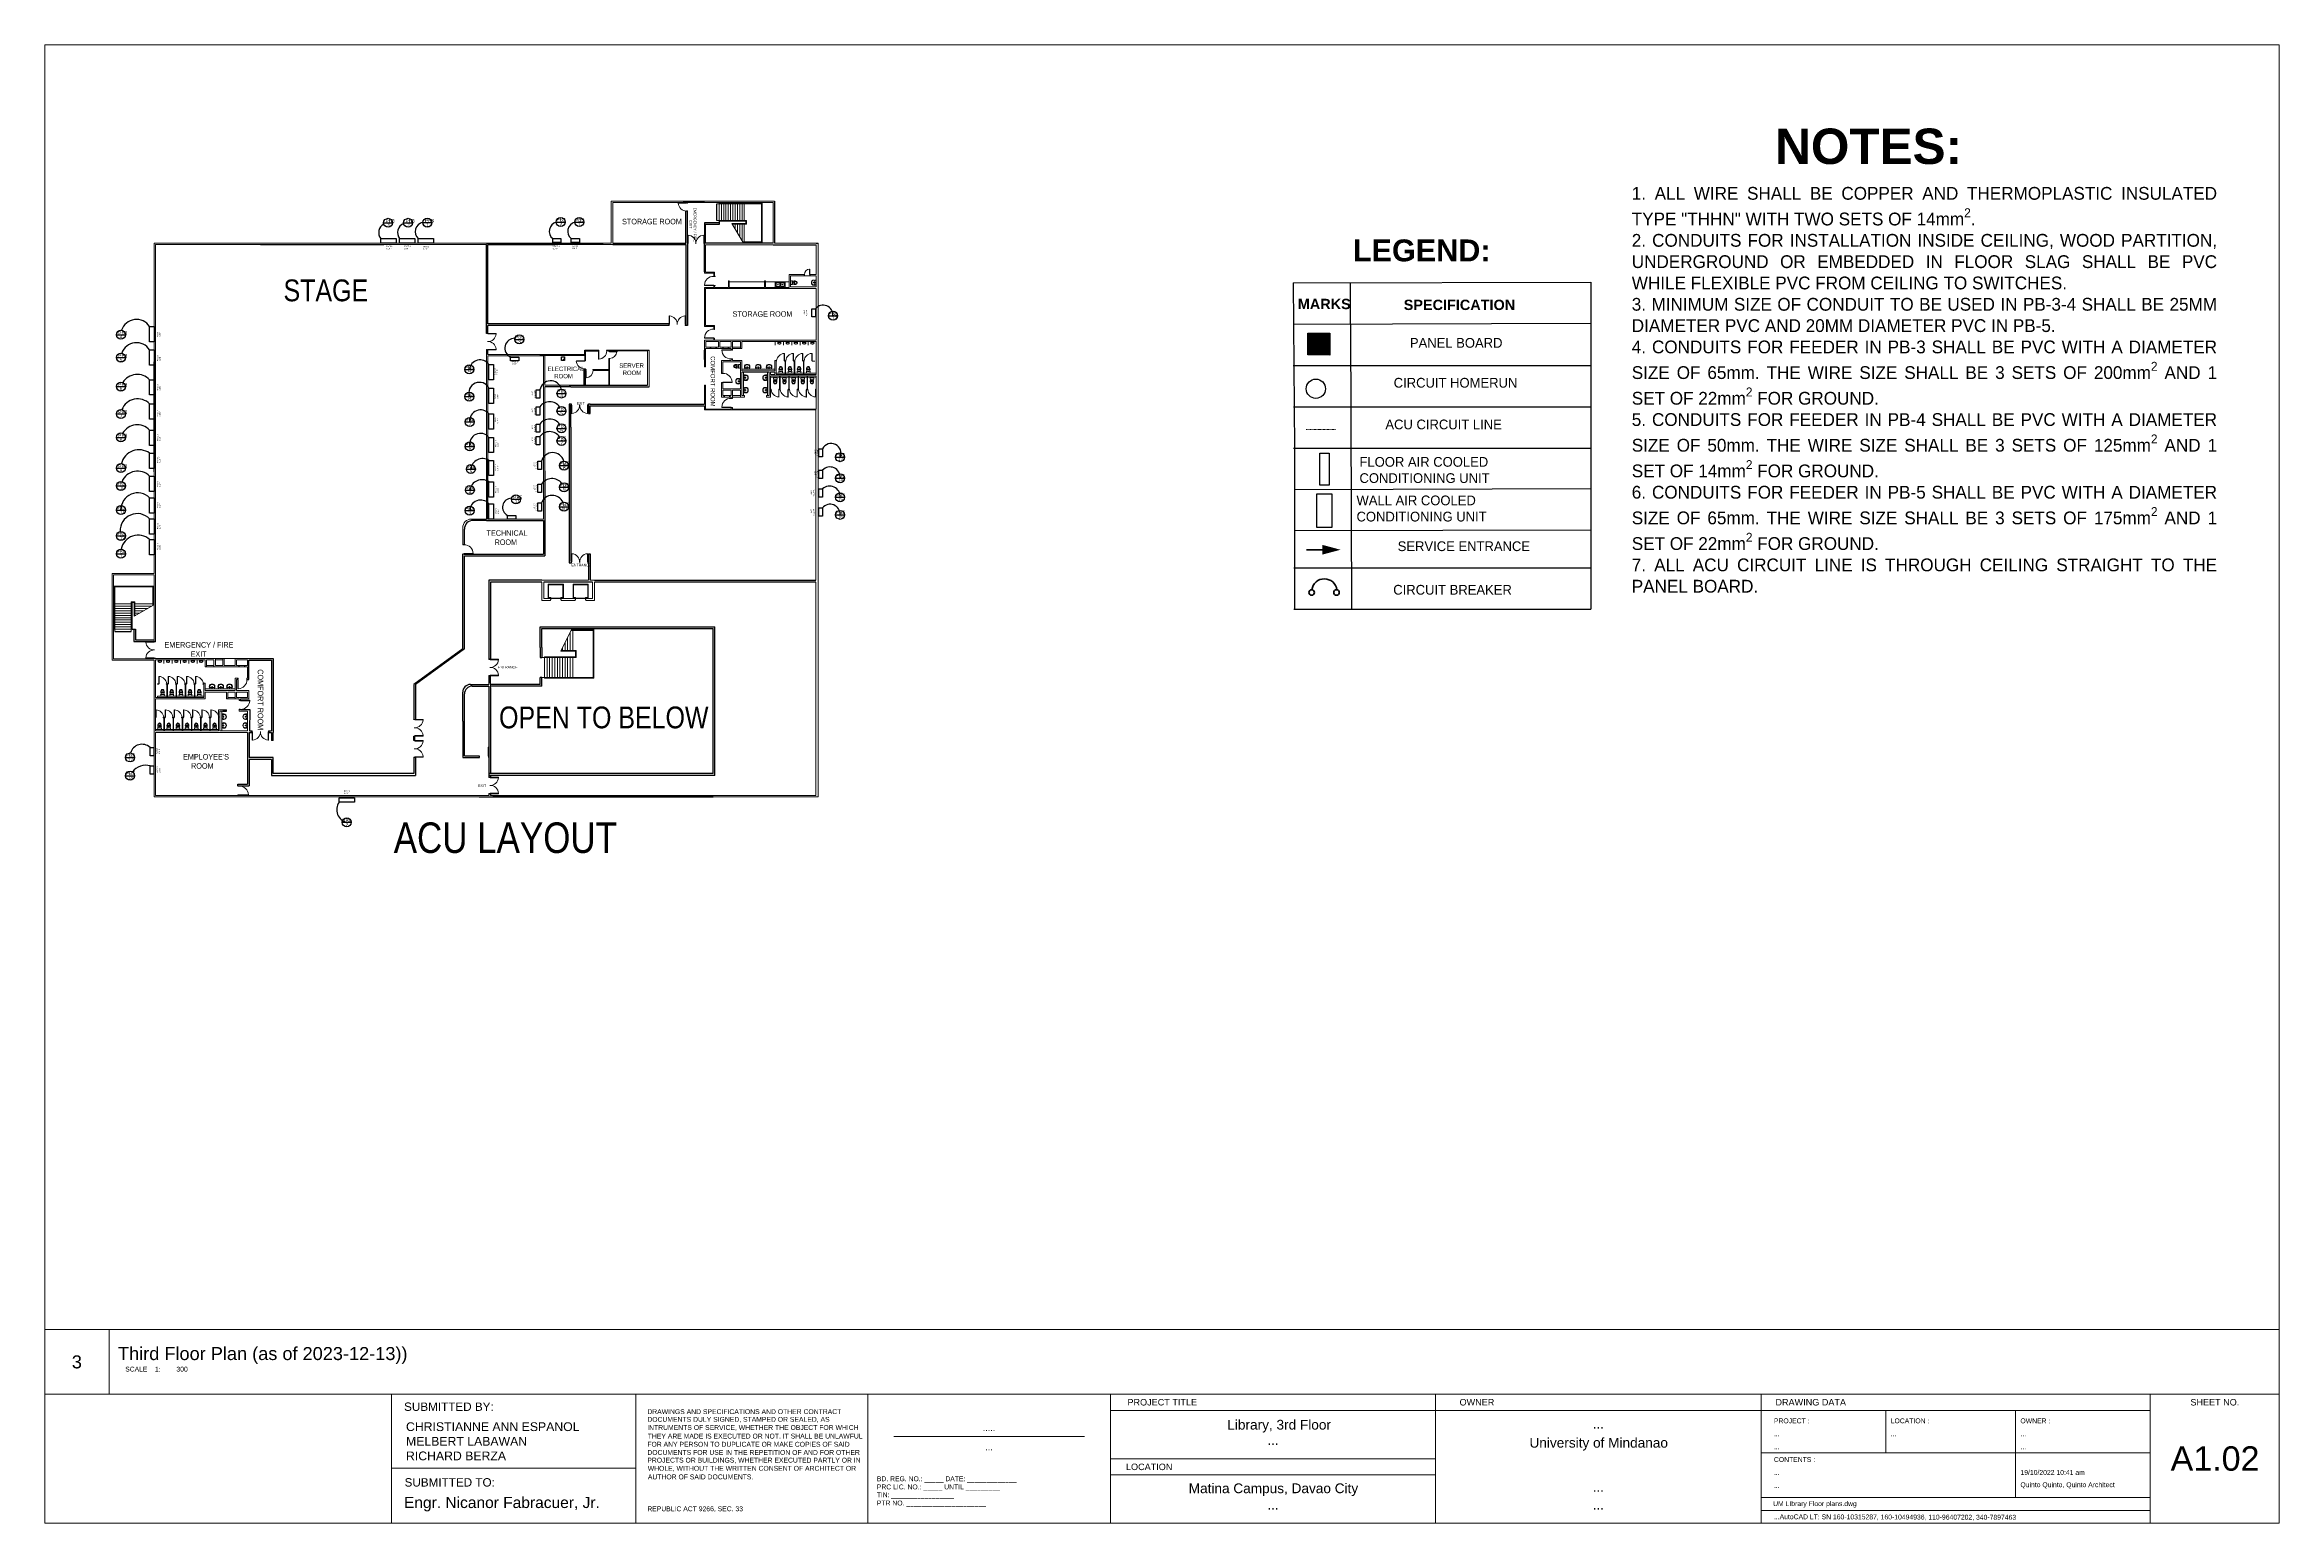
# Model space of a CAD drawing. Header units: inches. Extents: x -2 to 2474, y 1 to 287.
# Drawn here: x 1032.7 to 1446.4, y 1.3 to 275.1 of the extents above; entities that cross this region are included whole.
import ezdxf

# ---------------------------------------------------------------- set-up
doc = ezdxf.new("R2010")
doc.units = ezdxf.units.IN
doc.header["$MEASUREMENT"] = 0
doc.linetypes.add('AI9-LType1', pattern=[0.879429, 0.586286, -0.293143])
for name, color, linetype in [('ACU', 6, 'Continuous'), ('NUMBER', 170, 'Continuous'), ('OUTLETS', 4, 'Continuous'), ('PDF3_Text', 7, 'Continuous'), ('PDF_0', 7, 'Continuous'), ('PDF_BORDER', 7, 'Continuous'), ('PDF_Text', 7, 'Continuous'), ('POWER LINE', 1, 'Continuous'), ('TEXT', 82, 'Continuous')]:
    doc.layers.add(name, color=color, linetype=linetype)
doc.layers.add('DLX_LUM', color=7, linetype='Continuous', true_color=0xffd400)
doc.styles.add('PDF Arial Narrow', font='ARIALN.TTF')
doc.styles.add('PDF ArialMT', font='arial.ttf')
doc.styles.add('PDF Swis721 BdOul BT', font='swissbo.ttf')

msp = doc.modelspace()

# ---------------------------------------------------------------- hatches: boundary and pattern name
at = {"transparency": 33554687}
h = msp.add_hatch(color=256, dxfattribs=at)
h.set_gradient(color1=(255, 255, 255))
h.paths.add_polyline_path([(1270.62772, 217.67016), (1270.62772, 221.70524), (1266.59264, 217.67016)])
h = msp.add_hatch(color=256)
h.set_gradient(color2=(0, 0, 0))
h.paths.add_polyline_path([(1270.62772, 221.70524), (1266.59264, 221.70524), (1266.59264, 217.67016)])
at = {"transparency": 33554585}
h = msp.add_hatch(color=256, dxfattribs=at)
h.set_gradient(color1=(255, 255, 255))
h.paths.add_polyline_path([(1128.98945, 216.62746), (1128.98945, 217.21043), (1128.40647, 216.62746)])
at = {"linetype": 'ByBlock', "lineweight": 80, "ltscale": 0.05}
h = msp.add_hatch(color=256, dxfattribs=at)
h.dxf.hatch_style = 1
h.paths.add_polyline_path([(1269.25896, 182.4955), (1269.25896, 180.69383), (1272.6371, 181.5914)])

# ---------------------------------------------------------------- linework, layer by layer
for p, q in [((1150.90876, 246.12588), (1154.85491, 246.12588)), ((1151.40537, 238.36735), (1151.40537, 244.27006)), ((1151.56088, 244.27006), (1151.40537, 244.27006)), ((1151.72809, 245.79146), (1151.72809, 245.87507)), ((1151.72809, 238.29544), (1151.72809, 244.35366)), ((1157.16241, 242.56431), (1157.16241, 245.62425)), ((1167.86384, 246.12588), (1167.86384, 238.36735)), ((1154.87163, 242.10782), (1154.87163, 238.29544)), ((1157.58043, 242.10782), (1154.87163, 242.10782)), ((1157.58043, 241.7851), (1155.05557, 241.7851)), ((1155.05557, 238.36735), (1155.05557, 241.7851)), ((1157.58043, 242.43054), (1157.58043, 241.7851)), ((1114.50718, 238.36735), (1136.09397, 238.36735)), ((1114.50718, 223.41054), (1114.50718, 238.09981)), ((1114.758, 238.09981), (1127.2864, 238.09981)), ((1114.758, 223.41054), (1114.758, 238.09981)), ((1137.88312, 238.36735), (1151.40537, 238.36735)), ((1137.88312, 238.09981), (1151.40537, 238.09981)), ((1151.40537, 238.09981), (1151.40537, 238.04462)), ((1151.40537, 238.04462), (1151.40537, 223.41054)), ((1151.72809, 238.09981), (1151.81169, 238.09981)), ((1151.81169, 238.04462), (1151.72809, 238.04462)), ((1151.81169, 238.04462), (1151.72809, 238.04462)), ((1151.72809, 238.04462), (1151.72809, 223.08782)), ((1154.87163, 238.04462), (1154.78803, 238.04462)), ((1154.87163, 233.05007), (1154.87163, 238.04462)), ((1167.5963, 238.36735), (1155.05557, 238.36735)), ((1167.5963, 238.04462), (1175.57221, 238.04462)), ((1175.57221, 238.36735), (1175.89493, 238.36735)), ((1263.84799, 231.03941), (1318.96285, 231.1486)), ((1263.84799, 231.03941), (1264.09031, 200.42766)), ((1274.47711, 223.38645), (1274.4599, 231.0632)), ((1318.96285, 231.1486), (1318.96285, 170.57353)), ((1114.50718, 221.62964), (1114.50718, 223.41054)), ((1148.26182, 223.41054), (1114.758, 223.41054)), ((1148.26182, 223.33864), (1148.26182, 223.41054)), ((1149.83153, 223.41054), (1149.81893, 223.41054)), ((1151.40537, 223.41054), (1151.40537, 223.08782)), ((1263.84799, 223.38645), (1318.96285, 223.52801)), ((1148.34543, 223.08782), (1114.758, 223.08782)), ((1114.758, 221.57948), (1114.758, 223.08782)), ((1114.758, 221.57948), (1114.758, 221.71325)), ((1114.758, 220.14149), (1114.758, 220.15817)), ((1114.758, 220.14149), (1114.758, 220.15817)), ((1148.39559, 223.33864), (1148.26182, 223.33864)), ((1149.83357, 223.33864), (1149.81689, 223.33864)), ((1149.83357, 223.33864), (1149.81689, 223.33864)), ((1151.72809, 223.08782), (1151.32176, 223.08782)), ((1266.59959, 217.69239), (1266.59959, 221.6742)), ((1266.59959, 221.6742), (1270.63267, 221.6742)), ((1270.63267, 221.6742), (1270.63267, 217.64383)), ((1274.47711, 223.38645), (1274.63565, 170.57353)), ((1052.99068, 196.02982), (1052.99068, 216.41269)), ((1053.2415, 198.15338), (1053.2415, 218.53626)), ((1114.758, 218.5697), (1114.50718, 218.5697)), ((1114.758, 217.75037), (1114.758, 218.68675)), ((1125.30894, 217.58316), (1124.36963, 217.58316)), ((1125.30894, 217.75037), (1132.69961, 217.75037)), ((1132.69961, 218.40249), (1132.69961, 218.5697)), ((1132.69961, 218.5697), (1135.20776, 218.5697)), ((1132.69961, 217.75037), (1132.69961, 218.40249)), ((1132.86682, 216.56318), (1132.86682, 218.40249)), ((1132.86682, 218.40249), (1135.2412, 218.40249)), ((1136.81277, 218.5697), (1144.66014, 218.5697)), ((1154.87163, 216.83072), (1154.87163, 218.53626)), ((1155.05557, 216.83072), (1155.05557, 218.53626)), ((1263.8686, 215.73352), (1318.96285, 215.73352)), ((1270.63267, 217.64383), (1266.59959, 217.69239)), ((1130.14978, 211.75924), (1125.30894, 211.75924)), ((1129.82706, 212.08196), (1144.33741, 212.08196)), ((1130.14978, 211.75924), (1144.66014, 211.75924)), ((1129.82706, 208.53209), (1129.82706, 179.15834)), ((1130.23338, 208.53209), (1129.82706, 208.53209)), ((1130.14978, 204.29665), (1130.14978, 208.34816)), ((1133.29332, 208.53209), (1133.37693, 208.53209)), ((1133.37693, 208.53209), (1133.37693, 206.82655)), ((1133.69965, 208.53209), (1133.37693, 208.53209)), ((1133.69965, 208.53209), (1154.87163, 208.53209)), ((1133.69965, 206.82655), (1133.69965, 208.20936)), ((1133.69965, 208.20936), (1154.87163, 208.20936)), ((1263.88921, 208.08059), (1318.96285, 208.08059)), ((1130.14978, 204.29665), (1130.14978, 179.48107)), ((1133.37693, 206.82655), (1133.69965, 206.82655)), ((1263.90982, 200.42766), (1318.96285, 200.42766)), ((1264.09031, 200.42766), (1264.09031, 192.77513)), ((1114.50718, 198.15338), (1114.50718, 187.26802)), ((1114.758, 187.26802), (1114.758, 196.44784)), ((1125.30894, 196.23047), (1125.30894, 187.01721)), ((1264.09031, 192.77513), (1318.96285, 192.91605)), ((1264.09031, 192.77513), (1264.09031, 170.57353)), ((1111.72639, 187.26802), (1112.22465, 187.26802)), ((1114.50718, 187.01721), (1112.04912, 187.01721)), ((1114.50718, 187.01721), (1125.05812, 187.01721)), ((1125.05812, 187.01721), (1125.05812, 180.77204)), ((1125.30894, 187.01721), (1125.30894, 180.44932)), ((1110.36359, 182.56118), (1110.4355, 182.56118)), ((1110.4355, 182.56118), (1110.4355, 185.40359)), ((1264.14619, 185.14127), (1318.98246, 185.2821)), ((1110.11278, 180.85564), (1110.11278, 180.77204)), ((1110.11278, 163.23997), (1110.11278, 180.77204)), ((1110.36359, 180.77204), (1125.05812, 180.77204)), ((1110.4355, 163.23997), (1110.4355, 180.44932)), ((1110.4355, 180.44932), (1125.30894, 180.44932)), ((1129.82706, 179.15834), (1130.14978, 179.15983)), ((1130.14978, 179.15983), (1130.23338, 179.15983)), ((1130.23338, 179.15983), (1130.14978, 179.15983)), ((1133.37693, 180.86428), (1133.37693, 175.93119)), ((1133.37693, 180.86428), (1133.69965, 180.86428)), ((1133.69965, 180.86428), (1133.69965, 175.93119)), ((1263.95104, 178.22646), (1318.96285, 178.22646)), ((1115.27635, 175.93119), (1114.95362, 175.93119)), ((1114.95362, 175.93119), (1114.95362, 164.21406)), ((1124.79059, 175.93119), (1115.27635, 175.93119)), ((1124.79059, 175.59677), (1115.27635, 175.59677)), ((1115.27635, 175.59677), (1115.27635, 163.1062)), ((1134.15434, 175.59677), (1125.14173, 175.59677)), ((1134.48876, 175.93119), (1175.23779, 175.93119)), ((1175.48861, 175.59677), (1134.48876, 175.59677)), ((1175.23779, 175.93119), (1175.48861, 175.93119)), ((1263.97165, 170.57353), (1318.96285, 170.57353)), ((1045.71706, 166.46712), (1048.76028, 166.46712)), ((1048.89404, 166.88514), (1049.21677, 166.88514)), ((1049.21677, 166.88514), (1049.21677, 164.61109)), ((1049.21677, 166.88514), (1049.53949, 166.88514)), ((1049.53949, 166.88514), (1049.53949, 164.93381)), ((1124.46786, 163.5094), (1124.46786, 167.31887)), ((1124.46786, 167.31887), (1156.79957, 167.31887)), ((1124.79059, 163.5094), (1124.79059, 166.99615)), ((1124.79059, 166.99615), (1156.47685, 166.99615)), ((1156.47685, 140.13585), (1156.47685, 166.99615)), ((1156.79957, 139.81313), (1156.79957, 167.31887)), ((1049.21677, 164.61109), (1052.99068, 164.61109)), ((1049.53949, 164.93381), (1052.99068, 164.93381)), ((1070.51427, 161.45082), (1075.0324, 161.45082)), ((1075.0324, 161.45082), (1075.0324, 147.77306)), ((1110.11278, 163.23997), (1101.07654, 156.6578)), ((1110.4355, 163.23997), (1101.39926, 156.6578)), ((1114.95362, 164.21406), (1114.95362, 161.36826)), ((1115.27635, 161.36826), (1115.20444, 161.36826)), ((1115.27635, 163.1062), (1115.27635, 161.36826)), ((1124.46786, 163.5094), (1124.46786, 161.65374)), ((1124.46786, 161.65374), (1124.79059, 161.65374)), ((1124.79059, 163.5094), (1124.79059, 161.65374)), ((1070.23002, 157.55483), (1070.51427, 157.55483)), ((1070.51427, 157.55483), (1070.51427, 161.1281)), ((1070.51427, 161.1281), (1074.70967, 161.1281)), ((1074.70967, 161.1281), (1074.70967, 148.04059)), ((1114.95362, 158.30832), (1114.95362, 156.95288)), ((1115.27635, 158.22472), (1115.20444, 158.22472)), ((1115.27635, 159.79855), (1115.27635, 159.81115)), ((1115.27635, 159.81115), (1115.27635, 159.79855)), ((1115.27635, 156.95288), (1115.27635, 158.22472)), ((1124.46786, 156.6578), (1124.46786, 157.92496)), ((1124.79059, 157.92496), (1124.46786, 157.92496)), ((1124.79059, 156.33508), (1124.79059, 157.92496)), ((1101.07654, 156.6578), (1101.07654, 150.15969)), ((1101.39926, 156.6578), (1101.39926, 150.07609)), ((1110.11278, 149.88062), (1110.11278, 155.20555)), ((1110.4355, 143.42616), (1110.4355, 154.88283)), ((1111.56503, 156.6578), (1114.95362, 156.6578)), ((1111.88776, 156.33508), (1112.69456, 156.33508)), ((1112.69456, 156.33508), (1114.95362, 156.33508)), ((1114.95362, 156.95288), (1114.95362, 156.6578)), ((1114.95362, 156.33508), (1114.95362, 147.45034)), ((1124.46786, 156.6578), (1115.27635, 156.6578)), ((1124.79059, 156.33508), (1115.27635, 156.33508)), ((1115.27635, 156.10011), (1115.27635, 140.13585)), ((1065.68191, 151.93658), (1066.38013, 151.93658)), ((1065.68191, 151.68577), (1066.38013, 151.68577)), ((1066.38013, 151.68577), (1066.38013, 151.93658)), ((1069.00939, 151.98675), (1070.68687, 151.98675)), ((1070.68687, 151.98675), (1070.61999, 148.04059)), ((1101.07654, 150.15969), (1101.07654, 150.2433)), ((1110.11278, 149.88062), (1110.11278, 143.10344)), ((1070.26346, 147.77306), (1070.26346, 138.21368)), ((1070.61545, 147.77306), (1070.61545, 143.10344)), ((1070.61545, 147.77306), (1071.03379, 147.77306)), ((1070.61999, 148.04059), (1071.11739, 148.04059)), ((1071.03379, 147.85666), (1071.03379, 148.04059)), ((1071.03379, 147.77306), (1071.03379, 147.85666)), ((1072.67134, 147.95699), (1072.65682, 147.95699)), ((1072.66198, 147.71787), (1072.66619, 147.71787)), ((1072.66619, 147.71787), (1072.66198, 147.71787)), ((1074.17733, 147.71787), (1074.09373, 147.71787)), ((1074.17733, 148.04059), (1074.70967, 148.04059)), ((1074.26094, 147.95252), (1074.17733, 147.95252)), ((1074.26094, 147.77306), (1074.26094, 147.85666)), ((1074.26094, 147.77306), (1074.70967, 147.77306)), ((1074.70967, 147.77306), (1074.70967, 146.24698)), ((1075.0324, 146.24698), (1074.70967, 146.24698)), ((1075.0324, 146.24698), (1075.0324, 147.77306)), ((1101.07654, 146.24698), (1101.07654, 147.09975)), ((1101.07654, 147.09975), (1101.07654, 146.24698)), ((1101.39926, 148.63183), (1101.39926, 148.62762)), ((1101.39926, 146.24698), (1101.39926, 146.16338)), ((1114.95362, 147.45034), (1114.95362, 146.20152)), ((1114.95362, 146.20152), (1114.95362, 139.43719)), ((1074.70967, 143.10344), (1070.61545, 143.10344)), ((1070.61545, 142.78072), (1070.61545, 137.89096)), ((1074.70967, 142.78072), (1070.61545, 142.78072)), ((1075.0324, 143.10344), (1074.70967, 143.10344)), ((1074.70967, 142.78072), (1074.70967, 139.81313)), ((1075.0324, 140.13585), (1075.0324, 143.10344)), ((1101.07654, 143.18704), (1101.07654, 143.10344)), ((1101.26047, 143.10344), (1101.07654, 143.10344)), ((1101.07654, 143.10344), (1101.07654, 140.13585)), ((1101.39926, 144.73584), (1101.39926, 144.73163)), ((1101.39926, 143.27065), (1101.39926, 139.81313)), ((1110.11278, 143.10344), (1113.24808, 143.10344)), ((1110.4355, 143.42616), (1113.21587, 143.42616)), ((1113.16448, 143.35425), (1113.21489, 143.35425)), ((1114.81986, 143.42616), (1114.90346, 143.42616)), ((1114.81986, 143.35425), (1114.90346, 143.35425)), ((1114.87002, 143.10344), (1114.95362, 143.10344)), ((1114.87002, 143.10344), (1114.95362, 143.10344)), ((1068.50776, 137.89096), (1068.50776, 138.21368)), ((1068.50776, 138.21368), (1070.26346, 138.21368)), ((1068.75857, 137.89096), (1068.75857, 137.84054)), ((1068.75857, 137.89096), (1070.61545, 137.89096)), ((1074.70967, 139.81313), (1101.39926, 139.81313)), ((1101.07654, 140.13585), (1075.0324, 140.13585)), ((1115.27635, 140.13585), (1114.95362, 140.13585)), ((1115.27635, 139.81313), (1114.95362, 139.81313)), ((1114.95362, 139.57978), (1114.95362, 139.5208)), ((1156.47685, 140.13585), (1115.27635, 140.13585)), ((1156.79957, 139.81313), (1115.27635, 139.81313)), ((1115.27635, 139.81313), (1115.27635, 139.47064)), ((1115.27635, 137.96447), (1115.27635, 137.95041)), ((1115.27635, 137.96369), (1115.27635, 137.95109)), ((1115.27635, 137.95109), (1115.27635, 137.96369)), ((1068.75857, 136.23558), (1068.75857, 136.15198)), ((1113.15278, 135.851), (1135.45857, 135.851)), ((1114.95362, 136.46086), (1114.95362, 136.10181)), ((1114.95362, 136.46086), (1114.95362, 136.37725)), ((1115.27635, 136.4107), (1115.27635, 136.10181)), ((1115.71109, 136.10181), (1135.45857, 136.10181)), ((1135.45857, 136.10181), (1156.47685, 136.10181)), ((1135.45857, 135.851), (1156.47685, 135.851))]:
    msp.add_line(p, q)
at = {"linetype": 'ByBlock', "lineweight": 90, "ltscale": 0.05}
msp.add_line((1266.31722, 181.59466), (1269.25896, 181.59466), dxfattribs=at)
msp.add_lwpolyline([(1072.70802, 238.09981), (1095.49542, 238.09981)])
at = {"color": 2}
msp.add_lwpolyline([(1128.98532, 216.63424), (1128.39231, 216.63424), (1128.39231, 217.32128), (1128.98532, 217.32128)], close=True, dxfattribs=at)
at = {"linetype": 'ByBlock', "lineweight": 80, "ltscale": 0.05}
for centre in [(1267.28091, 173.68195), (1271.88197, 173.67308)]:
    msp.add_circle(centre, 0.51091, dxfattribs=at)
for centre, radius in [((1112.04912, 185.40359), 1.61361), ((1111.56503, 155.20555), 1.45225), ((1111.88776, 154.88283), 1.45225)]:
    msp.add_arc(centre, radius, 90, 180)
at = {"linetype": 'ByBlock', "lineweight": 90, "ltscale": 0.05, "transparency": 33554687}
msp.add_arc((1269.64484, 173.85827), 2.34814, 7.7791634, 172.0266777, dxfattribs=at)
at = {"layer": 'DLX_LUM'}
msp.add_polyline3d([(1270.21097, 170.21216, 0), (1270.21097, 170.21216, 0)], dxfattribs=at)
msp.add_polyline3d([(1270.21097, 170.21216, 0), (1270.21097, 170.21216, 0)], dxfattribs=at)
at = {"layer": 'NUMBER'}
for points in [[(1094.94136, 239.19475), (1097.77192, 239.19475), (1097.77192, 238.36735), (1094.94136, 238.36735)], [(1098.42692, 239.19475), (1101.25748, 239.19475), (1101.25748, 238.36735), (1098.42692, 238.36735)], [(1101.89372, 239.19475), (1104.72427, 239.19475), (1104.72427, 238.36735), (1101.89372, 238.36735)], [(1052.99068, 222.91492), (1052.99068, 220.08436), (1052.16328, 220.08436), (1052.16328, 222.91492)], [(1052.99068, 218.62105), (1052.99068, 215.79049), (1052.16328, 215.79049), (1052.16328, 218.62105)], [(1115.79673, 215.88966), (1115.79673, 213.05911), (1114.96933, 213.05911), (1114.96933, 215.88966)], [(1052.99068, 213.08321), (1052.99068, 210.25265), (1052.16328, 210.25265), (1052.16328, 213.08321)], [(1115.79673, 211.50718), (1115.79673, 208.67662), (1114.96933, 208.67662), (1114.96933, 211.50718)], [(1052.99068, 208.59444), (1052.99068, 205.76388), (1052.16328, 205.76388), (1052.16328, 208.59444)], [(1052.99068, 203.75184), (1052.99068, 200.92128), (1052.16328, 200.92128), (1052.16328, 203.75184)], [(1115.79673, 206.73277), (1115.79673, 203.90221), (1114.96933, 203.90221), (1114.96933, 206.73277)], [(1052.99068, 199.46799), (1052.99068, 196.63744), (1052.16328, 196.63744), (1052.16328, 199.46799)], [(1115.79673, 202.4027), (1115.79673, 199.57215), (1114.96933, 199.57215), (1114.96933, 202.4027)], [(1270.49549, 199.48362), (1270.49549, 193.57393), (1268.76802, 193.57393), (1268.76802, 199.48362)], [(1052.99068, 195.21683), (1052.99068, 192.38627), (1052.16328, 192.38627), (1052.16328, 195.21683)], [(1115.79673, 198.1429), (1115.79673, 195.31234), (1114.96933, 195.31234), (1114.96933, 198.1429)], [(1052.99068, 191.19791), (1052.99068, 188.36736), (1052.16328, 188.36736), (1052.16328, 191.19791)], [(1115.79673, 194.1812), (1115.79673, 191.35065), (1114.96933, 191.35065), (1114.96933, 194.1812)], [(1052.99068, 187.30266), (1052.99068, 184.4721), (1052.16328, 184.4721), (1052.16328, 187.30266)], [(1115.79673, 190.09858), (1115.79673, 187.26802), (1114.96933, 187.26802), (1114.96933, 190.09858)], [(1052.99068, 183.4772), (1052.99068, 180.64664), (1052.16328, 180.64664), (1052.16328, 183.4772)], [(1090.0759, 134.83226), (1087.24534, 134.83226), (1087.24534, 135.65966), (1090.0759, 135.65966)]]:
    msp.add_lwpolyline(points, close=True, dxfattribs=at)
at = {"layer": 'OUTLETS'}
msp.add_line((1119.41468, 187.01721), (1120.15062, 187.01721), dxfattribs=at)
at = {"layer": 'PDF_0', "lineweight": 9}
for points in [[(1150.82516, 246.12588), (1137.61558, 246.12588), (1137.61558, 238.36735), (1136.09397, 238.36735)], [(1137.88312, 238.36735), (1137.88312, 245.87507), (1150.49074, 245.87507)], [(1150.49074, 245.87507), (1151.14788, 245.87507)], [(1150.90876, 246.12588), (1150.82516, 246.12588)], [(1151.19804, 245.87507), (1151.09772, 245.87507)], [(1151.19804, 245.87507), (1151.72809, 245.87507)], [(1151.72809, 245.87507), (1152.07421, 245.87507)], [(1152.07421, 245.87507), (1154.85491, 245.87507)], [(1167.86384, 246.12588), (1154.85491, 246.12588)], [(1154.85491, 245.87507), (1167.5963, 245.87507), (1167.5963, 238.36735)], [(1157.16241, 245.87507), (1163.39934, 245.87507)], [(1157.16241, 245.62425), (1165.4393, 245.62425), (1165.4393, 238.58472), (1161.92789, 238.58472)], [(1157.99846, 245.7413), (1157.99846, 242.43054)], [(1158.4332, 245.7413), (1158.4332, 242.43054)], [(1158.85123, 245.7413), (1158.85123, 242.43054)], [(1159.28597, 245.7413), (1159.28597, 242.43054)], [(1159.704, 245.7413), (1159.704, 242.43054)], [(1160.12202, 245.7413), (1160.12202, 242.43054)], [(1160.55677, 245.7413), (1160.55677, 242.43054)], [(1160.97479, 245.7413), (1160.97479, 242.43054)], [(1161.40954, 245.7413), (1161.40954, 242.43054)], [(1161.82756, 245.7413), (1161.82756, 242.43054)], [(1162.24559, 245.7413), (1162.24559, 242.43054)], [(1160.03842, 241.87875), (1162.63017, 241.87875), (1162.63017, 242.56431), (1157.16241, 242.56431)], [(1160.12202, 241.71154), (1160.12202, 241.87875)], [(1160.55677, 240.97582), (1160.55677, 241.87875)], [(1160.97479, 240.2401), (1160.97479, 241.87875)], [(1161.40954, 239.50437), (1161.40954, 241.87875)], [(1161.82756, 238.76865), (1161.82756, 241.87875)], [(1162.24559, 238.46767), (1162.24559, 241.87875)], [(1052.99068, 216.41269), (1052.99068, 238.36735), (1072.38702, 238.36735)], [(1072.70802, 238.09981), (1053.2415, 238.09981), (1053.2415, 218.53626)], [(1072.70802, 238.09981), (1053.62608, 238.09981)], [(1114.50718, 238.36735), (1072.38702, 238.36735)], [(1093.07088, 238.09981), (1074.64436, 238.09981)], [(1087.97098, 238.09981), (1079.74426, 238.09981)], [(1093.07088, 238.09981), (1088.13819, 238.09981)], [(1095.49542, 238.09981), (1114.50718, 238.09981)], [(1127.2864, 238.09981), (1137.88312, 238.09981)], [(1137.61558, 238.36735), (1136.09397, 238.36735)], [(1167.5963, 238.04462), (1155.05557, 238.04462), (1155.05557, 232.96647), (1156.74438, 232.96647), (1156.74438, 232.24747), (1156.57717, 232.24747), (1156.57717, 232.79926), (1154.87163, 232.79926), (1154.87163, 233.05007)], [(1174.65256, 238.36735), (1168.73333, 238.36735), (1167.86384, 238.36735)], [(1174.65256, 238.36735), (1167.86384, 238.36735)], [(1175.57221, 238.36735), (1168.73333, 238.36735), (1167.86384, 238.36735)], [(1175.57221, 232.54844), (1175.57221, 238.04462)], [(1175.89493, 135.851), (1175.89493, 238.36735)], [(1156.74438, 230.54193), (1156.74438, 230.15734), (1159.30269, 230.15734), (1159.30269, 231.36125), (1159.4699, 231.36125), (1159.4699, 230.15734), (1166.00781, 230.15734), (1166.00781, 231.36125), (1166.17502, 231.36125), (1166.17502, 230.17406), (1170.57264, 230.17406), (1170.57264, 232.54844), (1173.3316, 232.54844), (1173.3316, 232.29763), (1174.43518, 232.29763), (1174.43518, 232.54844), (1175.57221, 232.54844)], [(1173.38176, 232.29763), (1170.82345, 232.29763), (1170.82345, 230.25767), (1175.57221, 230.25767)], [(1175.57221, 232.29763), (1174.40174, 232.29763)], [(1175.57221, 230.25767), (1175.57221, 232.29763)], [(1175.57221, 229.99013), (1155.05557, 229.99013), (1155.05557, 223.11781), (1156.74438, 223.11781), (1156.74438, 222.48241), (1156.57717, 222.48241), (1156.57717, 222.9506), (1154.87163, 222.9506), (1154.87163, 230.15734), (1156.57717, 230.15734), (1156.57717, 230.54193)], [(1156.57717, 230.45832), (1156.74438, 230.45832)], [(1156.82799, 230.45832), (1156.82799, 230.45832)], [(1166.00781, 231.17732), (1159.4699, 231.17732)], [(1170.57264, 231.17732), (1166.17502, 231.17732)], [(1167.96416, 231.06028), (1167.96416, 230.20751)], [(1169.78675, 231.09372), (1167.99761, 231.09372)], [(1167.99761, 230.17406), (1169.78675, 230.17406)], [(1168.14809, 230.94323), (1168.14809, 230.40816)], [(1168.71661, 231.02683), (1168.24842, 231.02683)], [(1168.24842, 230.30783), (1168.71661, 230.30783)], [(1168.81693, 230.40816), (1168.81693, 230.94323)], [(1168.98414, 230.40816), (1168.98414, 230.94323)], [(1169.06775, 231.02683), (1169.55266, 231.02683)], [(1169.55266, 230.30783), (1169.06775, 230.30783)], [(1169.63626, 230.94323), (1169.63626, 230.40816)], [(1169.82019, 230.20751), (1169.82019, 231.06028)], [(1170.85689, 230.7593), (1170.85689, 231.29437)], [(1171.50901, 231.34453), (1171.27492, 231.29437), (1171.17459, 231.27765)], [(1171.50901, 230.70913), (1171.27492, 230.77602), (1171.17459, 230.79274)], [(1171.47557, 231.077), (1171.47557, 230.97667)], [(1171.49229, 231.09372), (1171.60934, 231.077)], [(1171.49229, 230.97667), (1171.60934, 230.97667)], [(1171.64278, 231.01011), (1171.64278, 231.04355)], [(1175.52205, 231.46158), (1175.42172, 231.49502)], [(1175.52205, 230.65897), (1175.42172, 230.60881)], [(1175.53877, 231.44486), (1175.53877, 231.06028), (1175.53877, 230.65897)], [(1175.57221, 227.3534), (1175.57221, 229.99013)], [(1156.56045, 220.39229), (1175.57221, 220.39229), (1175.57221, 227.3534)], [(1114.50718, 221.71325), (1114.758, 221.71325), (1114.758, 221.66308), (1114.64095, 221.66308), (1114.64095, 221.62964), (1114.50718, 221.62964)], [(1148.26182, 223.08782), (1148.26182, 223.33864), (1148.31198, 223.33864), (1148.31198, 223.22159), (1148.34543, 223.22159), (1148.34543, 223.08782)], [(1154.87163, 218.53626), (1154.87163, 220.39229), (1156.56045, 220.39229)], [(1156.57717, 220.39229), (1156.57717, 220.69327), (1156.74438, 220.69327), (1156.74438, 220.39229)], [(1159.7876, 219.12149), (1159.7876, 220.14147)], [(1160.03842, 218.5697), (1160.03842, 218.61986), (1160.03842, 220.14147), (1161.52659, 220.14147), (1161.52659, 218.87068), (1161.7774, 218.87068), (1161.7774, 220.14147), (1175.60565, 220.14147)], [(1167.98089, 220.14147), (1167.98089, 219.45591)], [(1168.44907, 220.14147), (1168.44907, 219.8405), (1168.46579, 219.75689), (1168.53268, 219.69001), (1168.68317, 219.63984), (1168.80021, 219.63984), (1168.96742, 219.69001), (1169.01759, 219.75689), (1169.03431, 219.8405), (1169.03431, 220.14147)], [(1168.44907, 219.8405), (1168.46579, 219.9241), (1168.53268, 219.97426), (1168.68317, 220.02443), (1168.80021, 220.02443), (1168.96742, 219.97426), (1169.01759, 219.9241), (1169.03431, 219.8405)], [(1168.48251, 219.82377), (1168.49924, 219.90738), (1168.5494, 219.95754), (1168.68317, 219.99098), (1168.80021, 219.99098), (1168.9507, 219.95754), (1169.00087, 219.90738), (1169.00087, 219.82377)], [(1168.48251, 219.8405), (1168.49924, 219.75689), (1168.5494, 219.70673), (1168.68317, 219.67329), (1168.80021, 219.67329), (1168.9507, 219.70673), (1169.00087, 219.75689), (1169.00087, 219.8405)], [(1169.51922, 220.14147), (1169.51922, 219.45591)], [(1169.9874, 220.14147), (1169.9874, 219.8405), (1170.00412, 219.75689), (1170.05429, 219.69001), (1170.2215, 219.63984), (1170.33854, 219.63984), (1170.50575, 219.69001), (1170.55592, 219.75689), (1170.57264, 219.8405), (1170.57264, 220.14147)], [(1169.9874, 219.8405), (1170.00412, 219.9241), (1170.05429, 219.97426), (1170.2215, 220.02443), (1170.33854, 220.02443), (1170.50575, 219.97426), (1170.55592, 219.9241), (1170.57264, 219.8405)], [(1170.02085, 219.82377), (1170.03757, 219.90738), (1170.07101, 219.95754), (1170.2215, 219.99098), (1170.33854, 219.99098), (1170.48903, 219.95754), (1170.52247, 219.90738), (1170.5392, 219.82377)], [(1170.02085, 219.8405), (1170.03757, 219.75689), (1170.07101, 219.70673), (1170.2215, 219.67329), (1170.33854, 219.67329), (1170.48903, 219.70673), (1170.52247, 219.75689), (1170.5392, 219.8405)], [(1171.04083, 220.14147), (1171.04083, 219.45591)], [(1171.50901, 220.14147), (1171.50901, 219.8405), (1171.52573, 219.75689), (1171.59262, 219.69001), (1171.74311, 219.63984), (1171.86015, 219.63984), (1172.02736, 219.69001), (1172.07753, 219.75689), (1172.09425, 219.8405), (1172.09425, 220.14147)], [(1171.74311, 219.63984), (1171.59262, 219.69001), (1171.52573, 219.75689), (1171.50901, 219.8405), (1171.52573, 219.9241), (1171.59262, 219.97426), (1171.74311, 220.02443), (1171.86015, 220.02443), (1172.02736, 219.97426), (1172.07753, 219.9241), (1172.09425, 219.8405)], [(1171.54245, 219.82377), (1171.55918, 219.90738), (1171.60934, 219.95754), (1171.74311, 219.99098), (1171.86015, 219.99098), (1172.01064, 219.95754), (1172.04408, 219.90738), (1172.0608, 219.82377)], [(1171.54245, 219.8405), (1171.55918, 219.75689), (1171.60934, 219.70673), (1171.74311, 219.67329), (1171.86015, 219.67329), (1172.01064, 219.70673), (1172.04408, 219.75689), (1172.0608, 219.8405)], [(1172.56243, 220.14147), (1172.56243, 219.45591)], [(1173.04734, 220.14147), (1173.04734, 219.8405), (1173.06406, 219.75689), (1173.11423, 219.69001), (1173.28144, 219.63984), (1173.39848, 219.63984), (1173.54897, 219.69001), (1173.61586, 219.75689), (1173.63258, 219.8405), (1173.63258, 220.14147)], [(1173.04734, 219.8405), (1173.06406, 219.9241), (1173.11423, 219.97426), (1173.28144, 220.02443), (1173.39848, 220.02443), (1173.54897, 219.97426), (1173.61586, 219.9241), (1173.63258, 219.8405)], [(1173.08078, 219.82377), (1173.09751, 219.90738), (1173.13095, 219.95754), (1173.28144, 219.99098), (1173.39848, 219.99098), (1173.53225, 219.95754), (1173.58241, 219.90738), (1173.59914, 219.82377)], [(1173.08078, 219.8405), (1173.09751, 219.75689), (1173.13095, 219.70673), (1173.28144, 219.67329), (1173.39848, 219.67329), (1173.53225, 219.70673), (1173.58241, 219.75689), (1173.59914, 219.8405)], [(1174.10076, 220.14147), (1174.10076, 219.45591)], [(1174.56895, 220.14147), (1174.56895, 219.8405), (1174.58567, 219.75689), (1174.63584, 219.69001), (1174.80305, 219.63984), (1174.92009, 219.63984), (1175.0873, 219.69001), (1175.13747, 219.75689), (1175.15419, 219.8405), (1175.13747, 219.9241), (1175.0873, 219.97426), (1174.92009, 220.02443), (1174.80305, 220.02443), (1174.63584, 219.97426), (1174.58567, 219.9241), (1174.56895, 219.8405)], [(1174.60239, 219.82377), (1174.61912, 219.90738), (1174.65256, 219.95754), (1174.80305, 219.99098), (1174.92009, 219.99098), (1175.07058, 219.95754), (1175.10402, 219.90738), (1175.12074, 219.82377)], [(1174.60239, 219.8405), (1174.61912, 219.75689), (1174.65256, 219.70673), (1174.80305, 219.67329), (1174.92009, 219.67329), (1175.07058, 219.70673), (1175.10402, 219.75689), (1175.12074, 219.8405)], [(1175.13747, 219.8405), (1175.13747, 220.14147)], [(1175.57221, 220.14147), (1175.57221, 216.5799)], [(1114.50718, 218.65331), (1114.50718, 198.15338)], [(1125.30894, 212.08196), (1125.30894, 217.75037), (1114.758, 217.75037)], [(1125.05812, 217.49956), (1114.758, 217.49956), (1114.758, 196.44784)], [(1125.05812, 187.26802), (1125.05812, 217.49956)], [(1125.30894, 217.75037), (1125.30894, 212.08196)], [(1132.69961, 216.64679), (1132.69961, 217.58316), (1125.30894, 217.58316), (1125.30894, 212.08196), (1128.65313, 212.08196), (1132.69961, 212.08196), (1132.69961, 215.07502)], [(1144.66014, 218.5697), (1144.66014, 211.75924), (1132.5441, 211.75924)], [(1136.77934, 218.40359), (1142.58171, 218.40249), (1144.33741, 218.40249), (1144.33741, 212.08196), (1132.86682, 212.08196), (1132.86682, 215.10846)], [(1136.89637, 218.5697), (1136.89637, 218.40249)], [(1137.14739, 216.94777), (1137.14739, 212.08196)], [(1137.231, 212.16556), (1137.231, 216.94777)], [(1137.3146, 216.94777), (1137.3146, 212.08196)], [(1155.05557, 216.83072), (1155.05557, 215.47632), (1154.87163, 215.47632), (1154.87163, 216.83072)], [(1157.9483, 218.87068), (1155.05557, 218.87068), (1155.05557, 218.53626)], [(1156.00866, 218.87068), (1156.09227, 218.87068)], [(1157.59715, 218.87068), (1159.7876, 218.87068), (1159.7876, 218.61986), (1160.03842, 218.61986)], [(1159.7876, 216.88088), (1160.03842, 216.88088), (1159.7876, 216.88088), (1159.7876, 216.66351), (1158.04862, 216.66351), (1158.04862, 214.28913)], [(1158.29944, 214.28913), (1158.29944, 216.41269), (1161.52659, 216.41269), (1161.52659, 211.3964), (1158.29944, 211.3964), (1158.29944, 212.49998), (1158.04862, 212.49998), (1158.04862, 209.85807), (1159.7876, 209.85807), (1159.7876, 209.65742), (1160.03842, 209.65742)], [(1158.31616, 218.87068), (1158.39976, 218.87068)], [(1161.52659, 219.12149), (1160.03842, 219.12149)], [(1161.52659, 218.87068), (1160.03842, 218.87068)], [(1175.57221, 216.5799), (1175.57221, 214.02159), (1168.14809, 214.02159), (1168.14809, 216.66351), (1167.89728, 216.66351), (1167.89728, 214.70715), (1161.7774, 214.70715), (1161.7774, 216.66351), (1160.03842, 216.66351), (1160.03842, 216.96449)], [(1160.72398, 215.57665), (1160.72398, 215.5432)], [(1160.87447, 215.50976), (1160.87447, 215.61009), (1160.75742, 215.61009)], [(1160.87447, 215.49304), (1160.75742, 215.50976)], [(1160.85775, 215.87762), (1161.07512, 215.81074), (1161.19217, 215.79402)], [(1160.85775, 215.24223), (1161.07512, 215.29239), (1161.19217, 215.30911)], [(1161.50986, 215.82746), (1161.50986, 215.29239)], [(1162.37936, 215.07502), (1162.34591, 215.17534)], [(1163.19868, 215.07502), (1163.23213, 215.17534)], [(1164.43604, 215.07502), (1164.40259, 215.17534)], [(1165.23864, 215.07502), (1165.28881, 215.17534)], [(1166.44255, 215.07502), (1166.40911, 215.17534)], [(1167.26188, 215.07502), (1167.29532, 215.17534)], [(1168.14809, 216.5799), (1168.2317, 216.5799), (1168.2317, 216.4963), (1168.14809, 216.4963)], [(1169.80347, 214.02159), (1169.80347, 216.4963), (1169.68643, 216.4963), (1169.68643, 216.5799), (1169.93724, 216.5799), (1169.93724, 216.4963), (1169.88708, 216.4963), (1169.88708, 214.02159)], [(1171.50901, 214.02159), (1171.50901, 216.4963), (1171.37524, 216.4963), (1171.37524, 216.5799), (1171.62606, 216.5799), (1171.62606, 216.4963), (1171.59262, 216.4963), (1171.59262, 214.02159)], [(1173.21455, 214.02159), (1173.21455, 216.4963), (1173.08078, 216.4963), (1173.08078, 216.5799), (1173.3316, 216.5799), (1173.3316, 216.4963), (1173.29816, 216.4963), (1173.29816, 214.02159)], [(1174.78633, 216.5799), (1174.78633, 216.4963), (1175.3214, 216.4963)], [(1125.30894, 211.75924), (1125.30894, 196.23047)], [(1132.5441, 212.08196), (1132.5441, 215.10846)], [(1134.30483, 214.95797), (1137.14739, 214.95797)], [(1134.30483, 214.87436), (1137.06379, 214.87436)], [(1134.30483, 214.79076), (1137.14739, 214.79076)], [(1154.87163, 208.53209), (1154.87163, 212.08196), (1155.05557, 212.08196), (1155.05557, 207.6509), (1159.7876, 207.6509), (1159.7876, 207.86827), (1160.03842, 207.86827), (1160.03842, 207.6509)], [(1160.03842, 209.57381), (1160.03842, 211.14558), (1161.52659, 211.14558), (1161.52659, 209.85807), (1162.29575, 209.85807), (1162.29575, 210.1256), (1161.7774, 210.1256), (1161.7774, 214.45634), (1166.8773, 214.45634), (1166.8773, 210.1256), (1166.37567, 210.1256), (1166.37567, 209.85807), (1167.12811, 209.85807), (1167.12811, 213.77078), (1175.57221, 213.77078), (1175.57221, 207.6509), (1160.03842, 207.6509), (1160.03842, 207.95188)], [(1161.50986, 213.18554), (1161.40954, 213.23571)], [(1161.50986, 212.38294), (1161.40954, 212.3495)], [(1161.52659, 213.18554), (1161.52659, 212.78424), (1161.52659, 212.39966)], [(1161.7774, 215.04157), (1167.89728, 215.04157)], [(1162.12854, 210.1256), (1162.12854, 214.45634)], [(1162.12854, 213.82094), (1162.12854, 213.43636), (1162.12854, 213.03506)], [(1162.12854, 211.53017), (1162.12854, 211.14558), (1162.12854, 210.74428)], [(1162.14526, 213.83766), (1162.24559, 213.8711)], [(1162.14526, 213.03506), (1162.24559, 212.98489)], [(1162.14526, 211.54689), (1162.24559, 211.58033)], [(1163.18196, 215.04157), (1162.78066, 215.04157), (1162.39608, 215.04157)], [(1165.23864, 215.04157), (1164.83734, 215.04157), (1164.45276, 215.04157)], [(1166.52616, 213.83766), (1166.42583, 213.8711)], [(1166.52616, 213.03506), (1166.42583, 212.98489)], [(1166.52616, 211.54689), (1166.42583, 211.58033)], [(1167.24516, 215.04157), (1166.84386, 215.04157), (1166.45928, 215.04157)], [(1166.54288, 210.1256), (1166.54288, 214.45634)], [(1166.54288, 213.82094), (1166.54288, 213.43636), (1166.54288, 213.03506)], [(1166.54288, 211.53017), (1166.54288, 211.14558), (1166.54288, 210.74428)], [(1168.78349, 213.51996), (1167.12811, 213.51996)], [(1167.12811, 211.22919), (1167.21172, 211.22919), (1167.21172, 211.31279), (1167.12811, 211.31279)], [(1167.66319, 212.85112), (1167.73007, 213.0685), (1167.74679, 213.16882)], [(1168.24842, 213.48652), (1167.71335, 213.48652)], [(1167.93072, 212.7508), (1167.93072, 212.86785), (1168.03105, 212.86785)], [(1167.99761, 212.71736), (1167.96416, 212.71736)], [(1168.04777, 212.86785), (1168.03105, 212.7508)], [(1169.80347, 214.28913), (1168.14809, 214.28913)], [(1168.29858, 212.85112), (1168.24842, 213.0685), (1168.2317, 213.16882)], [(1168.78349, 213.77078), (1168.78349, 211.31279), (1168.66645, 211.31279), (1168.66645, 211.22919), (1168.91726, 211.22919), (1168.91726, 211.31279), (1168.88382, 211.31279), (1168.88382, 213.77078)], [(1168.68317, 214.95797), (1168.73333, 214.72388), (1168.76677, 214.62355)], [(1169.2684, 214.30585), (1168.73333, 214.30585)], [(1170.48903, 213.51996), (1168.88382, 213.51996)], [(1168.9507, 214.94125), (1168.9507, 215.05829)], [(1168.9507, 214.92453), (1169.05103, 214.92453)], [(1169.01759, 215.09174), (1168.98414, 215.09174)], [(1169.06775, 214.94125), (1169.05103, 215.05829)], [(1169.31856, 214.95797), (1169.2684, 214.72388), (1169.25168, 214.62355)], [(1169.36873, 212.85112), (1169.41889, 213.0685), (1169.43561, 213.16882)], [(1169.95396, 213.48652), (1169.41889, 213.48652)], [(1169.61954, 212.86785), (1169.63626, 212.7508)], [(1169.63626, 212.86785), (1169.73659, 212.86785), (1169.73659, 212.7508)], [(1169.70315, 212.71736), (1169.6697, 212.71736)], [(1171.50901, 214.28913), (1169.88708, 214.28913)], [(1170.00412, 212.85112), (1169.93724, 213.0685), (1169.92052, 213.16882)], [(1170.48903, 213.77078), (1170.48903, 211.31279), (1170.35526, 211.31279), (1170.35526, 211.22919), (1170.60608, 211.22919), (1170.60608, 211.31279), (1170.57264, 211.31279), (1170.57264, 213.77078)], [(1170.38871, 214.95797), (1170.43887, 214.72388), (1170.45559, 214.62355)], [(1170.97394, 214.30585), (1170.43887, 214.30585)], [(1172.19457, 213.51996), (1170.57264, 213.51996)], [(1170.63952, 214.94125), (1170.65624, 215.05829)], [(1170.65624, 214.92453), (1170.75657, 214.92453)], [(1170.72313, 215.09174), (1170.68968, 215.09174)], [(1170.75657, 214.94125), (1170.75657, 215.05829)], [(1171.0241, 214.95797), (1170.95722, 214.72388), (1170.9405, 214.62355)], [(1171.05755, 212.85112), (1171.12443, 213.0685), (1171.14115, 213.16882)], [(1171.64278, 213.48652), (1171.12443, 213.48652)], [(1171.3418, 212.7508), (1171.32508, 212.86785), (1171.42541, 212.86785)], [(1171.39197, 212.71736), (1171.37524, 212.71736)], [(1171.44213, 212.86785), (1171.42541, 212.7508)], [(1173.21455, 214.28913), (1171.59262, 214.28913)], [(1171.70966, 212.85112), (1171.64278, 213.0685), (1171.62606, 213.16882)], [(1172.27818, 213.77078), (1172.27818, 211.31279), (1172.31162, 211.31279), (1172.31162, 211.22919), (1172.0608, 211.22919), (1172.0608, 211.31279), (1172.19457, 211.31279), (1172.19457, 213.77078)], [(1172.07753, 214.95797), (1172.14441, 214.72388), (1172.16113, 214.62355)], [(1172.66276, 214.30585), (1172.12769, 214.30585)], [(1173.88339, 213.51996), (1172.27818, 213.51996)], [(1172.34506, 214.94125), (1172.34506, 215.05829)], [(1172.34506, 214.92453), (1172.44539, 214.92453)], [(1172.41195, 215.09174), (1172.3785, 215.09174)], [(1172.46211, 214.94125), (1172.44539, 215.05829)], [(1172.71292, 214.95797), (1172.66276, 214.72388), (1172.64604, 214.62355)], [(1172.76309, 212.85112), (1172.81325, 213.0685), (1172.84669, 213.16882)], [(1173.34832, 213.48652), (1172.81325, 213.48652)], [(1173.0139, 212.86785), (1173.03062, 212.7508)], [(1173.03062, 212.86785), (1173.13095, 212.86785), (1173.13095, 212.7508)], [(1173.09751, 212.71736), (1173.06406, 212.71736)], [(1175.57221, 214.28913), (1173.29816, 214.28913)], [(1173.39848, 212.85112), (1173.34832, 213.0685), (1173.31488, 213.16882)], [(1173.967, 213.77078), (1173.967, 211.31279), (1174.00044, 211.31279), (1174.00044, 211.22919), (1173.76635, 211.22919), (1173.76635, 211.31279), (1173.88339, 211.31279), (1173.88339, 213.77078)], [(1173.78307, 214.95797), (1173.83323, 214.72388), (1173.86667, 214.62355)], [(1174.3683, 214.30585), (1173.83323, 214.30585)], [(1175.57221, 213.51996), (1173.967, 213.51996)], [(1174.03388, 214.94125), (1174.0506, 215.05829)], [(1174.0506, 214.92453), (1174.15093, 214.92453)], [(1174.11749, 215.09174), (1174.08404, 215.09174)], [(1174.15093, 214.94125), (1174.15093, 215.05829)], [(1174.41846, 214.95797), (1174.3683, 214.72388), (1174.33486, 214.62355)], [(1174.45191, 212.85112), (1174.51879, 213.0685), (1174.53551, 213.16882)], [(1175.03714, 213.48652), (1174.51879, 213.48652)], [(1174.71944, 212.86785), (1174.73616, 212.7508)], [(1174.73616, 212.86785), (1174.83649, 212.86785), (1174.83649, 212.7508)], [(1174.80305, 212.71736), (1174.7696, 212.71736)], [(1175.0873, 212.85112), (1175.02042, 213.0685), (1175.0037, 213.16882)], [(1175.57221, 211.31279), (1175.45516, 211.31279), (1175.45516, 211.22919), (1175.57221, 211.22919)], [(1130.14978, 208.20936), (1130.14978, 208.02543)], [(1133.37693, 208.34816), (1133.29332, 208.34816), (1133.29332, 208.44848), (1133.29332, 208.53209), (1133.37693, 208.53209)], [(1154.87163, 207.48369), (1154.87163, 208.20936)], [(1175.48861, 207.48369), (1154.87163, 207.48369)], [(1158.53353, 209.85807), (1158.61713, 209.85807)], [(1159.7876, 207.86827), (1160.03842, 207.86827)], [(1161.52659, 210.1256), (1160.03842, 210.1256)], [(1161.52659, 209.85807), (1160.03842, 209.85807)], [(1162.14526, 210.72756), (1162.24559, 210.69412)], [(1163.14852, 207.6509), (1175.57221, 207.6509), (1175.57221, 207.86827)], [(1166.52616, 210.72756), (1166.42583, 210.69412)], [(1175.48861, 175.93119), (1175.48861, 207.48369)], [(1052.99068, 183.57268), (1052.99068, 196.02982)], [(1053.2415, 183.57268), (1053.2415, 198.15338)], [(1052.99068, 193.77248), (1052.99068, 177.16855)], [(1053.2415, 177.75378), (1053.2415, 193.77248)], [(1125.05812, 187.26802), (1114.758, 187.26802)], [(1110.36359, 180.77204), (1110.11278, 180.77204)], [(1130.14978, 179.34376), (1130.23338, 179.34376), (1130.23338, 179.24344), (1130.23338, 179.15983), (1130.14978, 179.15983)], [(1133.37693, 179.15983), (1133.37693, 179.34376)], [(1052.99068, 177.16855), (1045.21543, 177.16855), (1045.21543, 161.1164), (1052.99068, 161.1164)], [(1052.99068, 165.69795), (1052.99068, 169.86148), (1052.99068, 176.91773), (1045.46624, 176.91773), (1045.46624, 161.36722), (1052.99068, 161.36722)], [(1045.71706, 166.46712), (1045.71706, 174.744), (1052.73987, 174.744), (1052.73987, 171.24932)], [(1052.99068, 176.91773), (1052.99068, 176.06496)], [(1052.99068, 164.47732), (1052.99068, 169.86148), (1052.99068, 176.06496)], [(1053.2415, 170.80979), (1053.2415, 177.75378)], [(1053.2415, 165.94877), (1053.2415, 177.16855)], [(1124.79059, 175.93119), (1133.37693, 175.93119)], [(1124.79059, 175.93119), (1124.79059, 175.93119), (1133.37693, 175.93119)], [(1126.41252, 172.53683), (1126.41252, 172.36962), (1126.3122, 172.20242), (1124.79059, 172.20242), (1124.79059, 175.59677)], [(1128.3856, 172.53683), (1125.14173, 172.53683), (1125.14173, 175.59677), (1134.15434, 175.59677), (1134.15434, 172.53683)], [(1126.41252, 172.65388), (1126.41252, 172.73749), (1126.02794, 172.73749), (1126.02794, 175.11187), (1128.66985, 175.11187), (1128.66985, 172.73749), (1128.28527, 172.73749), (1128.28527, 172.65388)], [(1131.01079, 172.53683), (1131.01079, 172.36962), (1130.89374, 172.20242), (1128.40232, 172.20242), (1128.28527, 172.36962), (1128.28527, 172.53683), (1132.86682, 172.53683), (1134.15434, 172.53683), (1134.15434, 175.59677)], [(1131.01079, 172.65388), (1131.01079, 172.73749), (1130.62621, 172.73749), (1130.62621, 175.11187), (1133.2514, 175.11187), (1133.2514, 172.73749), (1132.86682, 172.73749), (1132.86682, 172.65388)], [(1134.48876, 175.59677), (1134.48876, 172.20242), (1132.98387, 172.20242), (1132.86682, 172.36962), (1132.86682, 172.53683)], [(1133.69965, 175.93119), (1134.48876, 175.93119)], [(1133.69965, 175.93119), (1134.48876, 175.93119)], [(1156.47685, 136.10181), (1175.48861, 136.10181), (1175.48861, 175.59677)], [(1045.58329, 171.56702), (1048.89404, 171.56702)], [(1045.58329, 171.13227), (1048.89404, 171.13227)], [(1045.58329, 170.71425), (1048.89404, 170.71425)], [(1045.58329, 170.2795), (1048.89404, 170.2795)], [(1045.58329, 169.86148), (1048.89404, 169.86148)], [(1049.44584, 169.34313), (1049.44584, 171.9516), (1048.76028, 171.9516), (1048.76028, 166.46712)], [(1052.87364, 171.56702), (1049.44584, 171.56702)], [(1052.55594, 171.13227), (1049.44584, 171.13227)], [(1051.82022, 170.71425), (1049.44584, 170.71425)], [(1051.08449, 170.2795), (1049.44584, 170.2795)], [(1050.34877, 169.86148), (1049.44584, 169.86148)], [(1053.2415, 164.52748), (1053.2415, 170.80979)], [(1045.58329, 169.44345), (1048.89404, 169.44345)], [(1045.58329, 169.00871), (1048.89404, 169.00871)], [(1045.58329, 168.59068), (1048.89404, 168.59068)], [(1045.58329, 168.17266), (1048.89404, 168.17266)], [(1045.58329, 167.73791), (1048.89404, 167.73791)], [(1045.58329, 167.31989), (1048.89404, 167.31989)], [(1049.61305, 169.44345), (1049.44584, 169.44345)], [(1124.79059, 157.92496), (1134.23794, 157.92496), (1134.23794, 166.67003), (1130.20818, 166.67003)], [(1130.27507, 166.8038), (1128.28527, 162.80749), (1130.97735, 162.80749), (1130.97735, 161.78751), (1125.25877, 161.78751), (1125.25877, 157.79119), (1134.37171, 157.79119), (1134.37171, 166.8038), (1130.24163, 166.8038)], [(1130.02425, 166.30217), (1130.02425, 162.80749)], [(1130.49244, 166.8038), (1130.49244, 162.80749)], [(1052.99068, 163.03933), (1052.99068, 163.0415)], [(1052.99068, 161.45082), (1052.99068, 161.58459)], [(1052.99068, 161.45082), (1052.99068, 161.36722)], [(1053.2415, 161.45082), (1053.2415, 161.53443)], [(1065.93273, 161.45082), (1067.97269, 161.45082), (1067.97269, 160.18003), (1065.93273, 160.18003), (1065.93273, 161.45082), (1065.68191, 161.45082), (1065.68191, 160.18003), (1064.32751, 160.18003), (1064.32751, 161.45082), (1053.2415, 161.45082)], [(1064.32751, 161.45082), (1065.68191, 161.45082)], [(1070.51427, 161.45082), (1067.95596, 161.45082)], [(1124.79059, 161.65374), (1131.0944, 161.65374), (1131.0944, 162.92453), (1128.35216, 162.92453)], [(1125.74368, 157.79119), (1125.74368, 161.78751)], [(1126.21187, 157.79119), (1126.21187, 161.78751)], [(1126.69678, 157.79119), (1126.69678, 161.78751)], [(1127.16497, 157.79119), (1127.16497, 161.78751)], [(1127.64987, 157.79119), (1127.64987, 161.78751)], [(1128.11806, 157.79119), (1128.11806, 161.78751)], [(1128.58625, 163.42616), (1128.58625, 162.80749)], [(1128.58625, 157.79119), (1128.58625, 161.78751)], [(1129.07116, 164.37926), (1129.07116, 162.80749)], [(1129.07116, 157.79119), (1129.07116, 161.78751)], [(1129.53934, 165.34908), (1129.53934, 162.80749)], [(1129.53934, 157.79119), (1129.53934, 161.78751)], [(1130.02425, 157.79119), (1130.02425, 161.78751)], [(1130.49244, 157.79119), (1130.49244, 161.78751)], [(1052.99068, 161.1164), (1052.99068, 157.80565)], [(1052.99068, 157.80565), (1052.99068, 135.851), (1072.38702, 135.851)], [(1070.14641, 157.80565), (1070.26346, 157.80565), (1070.26346, 159.92921), (1064.05998, 159.92921), (1064.05998, 161.20001), (1062.70558, 161.20001), (1062.70558, 159.92921), (1062.45476, 159.92921), (1062.45476, 161.20001), (1053.2415, 161.20001), (1053.2415, 155.68208)], [(1053.2415, 155.68208), (1053.2415, 154.22736), (1062.20395, 154.22736), (1062.20395, 156.86927), (1062.45476, 156.86927), (1062.45476, 155.51487), (1067.97269, 155.51487), (1067.97269, 157.80565), (1068.44087, 157.80565), (1068.44087, 157.55483), (1068.2235, 157.55483), (1068.2235, 155.51487), (1070.51427, 155.51487), (1070.51427, 153.97654), (1069.00939, 153.97654), (1069.00939, 153.77589), (1068.75857, 153.77589), (1068.75857, 153.97654), (1067.97269, 153.97654)], [(1054.34508, 161.20001), (1054.34508, 160.88231), (1054.32836, 160.81543), (1054.26148, 160.74854), (1054.11099, 160.69838), (1053.99394, 160.69838), (1053.82673, 160.74854), (1053.77657, 160.81543), (1053.75985, 160.88231), (1053.75985, 161.20001)], [(1054.34508, 160.88231), (1054.32836, 160.96591), (1054.26148, 161.0328), (1054.11099, 161.08296), (1053.99394, 161.08296), (1053.82673, 161.0328), (1053.77657, 160.96591), (1053.75985, 160.88231)], [(1054.31164, 160.88231), (1054.29492, 160.96591), (1054.24476, 161.01608), (1054.11099, 161.04952), (1053.99394, 161.04952), (1053.84345, 161.01608), (1053.79329, 160.96591), (1053.79329, 160.88231)], [(1054.31164, 160.89903), (1054.29492, 160.81543), (1054.24476, 160.76526), (1054.11099, 160.73182), (1053.99394, 160.73182), (1053.84345, 160.76526), (1053.79329, 160.81543), (1053.79329, 160.89903)], [(1054.81327, 161.20001), (1054.81327, 160.51445)], [(1055.86669, 161.20001), (1055.86669, 160.88231), (1055.84997, 160.81543), (1055.79981, 160.74854), (1055.6326, 160.69838), (1055.51555, 160.69838), (1055.34834, 160.74854), (1055.29818, 160.81543), (1055.28146, 160.88231), (1055.28146, 161.20001)], [(1055.86669, 160.88231), (1055.84997, 160.96591), (1055.79981, 161.0328), (1055.6326, 161.08296), (1055.51555, 161.08296), (1055.34834, 161.0328), (1055.29818, 160.96591), (1055.28146, 160.88231)], [(1055.83325, 160.88231), (1055.81653, 160.96591), (1055.78309, 161.01608), (1055.6326, 161.04952), (1055.51555, 161.04952), (1055.36506, 161.01608), (1055.33162, 160.96591), (1055.3149, 160.88231)], [(1055.83325, 160.89903), (1055.81653, 160.81543), (1055.78309, 160.76526), (1055.6326, 160.73182), (1055.51555, 160.73182), (1055.36506, 160.76526), (1055.33162, 160.81543), (1055.3149, 160.89903)], [(1056.33488, 161.20001), (1056.33488, 160.51445)], [(1057.3883, 161.20001), (1057.3883, 160.88231), (1057.37158, 160.81543), (1057.32142, 160.74854), (1057.15421, 160.69838), (1057.03716, 160.69838), (1056.88667, 160.74854), (1056.81979, 160.81543), (1056.80307, 160.88231), (1056.80307, 161.20001)], [(1057.3883, 160.88231), (1057.37158, 160.96591), (1057.32142, 161.0328), (1057.15421, 161.08296), (1057.03716, 161.08296), (1056.88667, 161.0328), (1056.81979, 160.96591), (1056.80307, 160.88231)], [(1057.35486, 160.88231), (1057.35486, 160.96591), (1057.3047, 161.01608), (1057.15421, 161.04952), (1057.03716, 161.04952), (1056.90339, 161.01608), (1056.85323, 160.96591), (1056.83651, 160.88231)], [(1057.35486, 160.89903), (1057.35486, 160.81543), (1057.3047, 160.76526), (1057.15421, 160.73182), (1057.03716, 160.73182), (1056.90339, 160.76526), (1056.85323, 160.81543), (1056.83651, 160.89903)], [(1057.87321, 161.20001), (1057.87321, 160.51445)], [(1058.92663, 161.20001), (1058.92663, 160.88231), (1058.90991, 160.81543), (1058.85975, 160.74854), (1058.69254, 160.69838), (1058.57549, 160.69838), (1058.40828, 160.74854), (1058.35812, 160.81543), (1058.3414, 160.88231), (1058.3414, 161.20001)], [(1058.92663, 160.88231), (1058.90991, 160.96591), (1058.85975, 161.0328), (1058.69254, 161.08296), (1058.57549, 161.08296), (1058.40828, 161.0328), (1058.35812, 160.96591), (1058.3414, 160.88231)], [(1058.89319, 160.88231), (1058.87647, 160.96591), (1058.84303, 161.01608), (1058.69254, 161.04952), (1058.57549, 161.04952), (1058.425, 161.01608), (1058.39156, 160.96591), (1058.37484, 160.88231)], [(1058.89319, 160.89903), (1058.87647, 160.81543), (1058.84303, 160.76526), (1058.69254, 160.73182), (1058.57549, 160.73182), (1058.425, 160.76526), (1058.39156, 160.81543), (1058.37484, 160.89903)], [(1059.39482, 161.20001), (1059.39482, 160.51445)], [(1060.44824, 161.20001), (1060.44824, 160.88231), (1060.43152, 160.81543), (1060.38136, 160.74854), (1060.21415, 160.69838), (1060.0971, 160.69838), (1059.94661, 160.74854), (1059.87973, 160.81543), (1059.86301, 160.88231), (1059.86301, 161.20001)], [(1060.44824, 160.88231), (1060.43152, 160.96591), (1060.38136, 161.0328), (1060.21415, 161.08296), (1060.0971, 161.08296), (1059.94661, 161.0328), (1059.87973, 160.96591), (1059.86301, 160.88231)], [(1060.4148, 160.88231), (1060.39808, 160.96591), (1060.36464, 161.01608), (1060.21415, 161.04952), (1060.0971, 161.04952), (1059.96333, 161.01608), (1059.91317, 160.96591), (1059.89645, 160.88231)], [(1060.4148, 160.89903), (1060.39808, 160.81543), (1060.36464, 160.76526), (1060.21415, 160.73182), (1060.0971, 160.73182), (1059.96333, 160.76526), (1059.91317, 160.81543), (1059.89645, 160.89903)], [(1060.93315, 161.20001), (1060.93315, 160.51445)], [(1061.98657, 161.20001), (1061.98657, 160.88231), (1061.96985, 160.81543), (1061.90297, 160.74854), (1061.75248, 160.69838), (1061.63543, 160.69838), (1061.46822, 160.74854), (1061.41806, 160.81543), (1061.40134, 160.88231), (1061.40134, 161.20001)], [(1061.98657, 160.88231), (1061.96985, 160.96591), (1061.90297, 161.0328), (1061.75248, 161.08296), (1061.63543, 161.08296), (1061.46822, 161.0328), (1061.41806, 160.96591), (1061.40134, 160.88231)], [(1061.95313, 160.88231), (1061.93641, 160.96591), (1061.88625, 161.01608), (1061.75248, 161.04952), (1061.63543, 161.04952), (1061.48494, 161.01608), (1061.4515, 160.96591), (1061.43478, 160.88231)], [(1061.95313, 160.89903), (1061.93641, 160.81543), (1061.88625, 160.76526), (1061.75248, 160.73182), (1061.63543, 160.73182), (1061.48494, 160.76526), (1061.4515, 160.81543), (1061.43478, 160.89903)], [(1064.05998, 160.18003), (1062.70558, 160.18003)], [(1064.05998, 159.92921), (1062.70558, 159.92921)], [(1065.68191, 161.20001), (1064.32751, 161.20001)], [(1068.44087, 157.55483), (1068.44087, 157.80565)], [(1069.72839, 159.92921), (1069.64478, 159.92921)], [(1066.61829, 153.97654), (1067.97269, 153.97654), (1067.97269, 155.24734), (1066.61829, 155.24734), (1066.61829, 153.97654), (1066.36747, 153.97654), (1066.36747, 155.24734), (1062.45476, 155.24734), (1062.45476, 153.97654), (1053.2415, 153.97654), (1053.2415, 148.04059), (1064.91275, 148.04059), (1064.91275, 151.93658), (1065.68191, 151.93658)], [(1053.62608, 156.78567), (1053.62608, 156.70206)], [(1053.62608, 156.70206), (1053.8769, 156.70206), (1053.8769, 156.78567), (1053.62608, 156.78567)], [(1053.62608, 154.49489), (1055.36506, 154.49489)], [(1053.62608, 154.49489), (1053.62608, 154.22736)], [(1054.22804, 155.14701), (1054.29492, 154.91292), (1054.31164, 154.81259)], [(1054.29492, 154.49489), (1054.81327, 154.49489)], [(1054.49557, 155.13029), (1054.51229, 155.24734)], [(1054.61262, 155.11357), (1054.51229, 155.11357)], [(1054.54574, 155.26406), (1054.56246, 155.26406)], [(1054.61262, 155.13029), (1054.5959, 155.24734)], [(1054.88016, 155.14701), (1054.81327, 154.91292), (1054.79655, 154.81259)], [(1055.44867, 154.22736), (1055.44867, 156.70206), (1055.56572, 156.70206), (1055.56572, 156.78567), (1055.2313, 156.78567), (1055.2313, 156.70206), (1055.36506, 156.70206), (1055.36506, 154.22736)], [(1055.44867, 154.49489), (1057.05388, 154.49489)], [(1055.93358, 155.14701), (1055.98374, 154.91292), (1056.01718, 154.81259)], [(1055.98374, 154.49489), (1056.51881, 154.49489)], [(1056.20111, 155.13029), (1056.20111, 155.24734)], [(1056.30144, 155.11357), (1056.20111, 155.11357)], [(1056.23456, 155.26406), (1056.268, 155.26406)], [(1056.31816, 155.13029), (1056.30144, 155.24734)], [(1056.56897, 155.14701), (1056.51881, 154.91292), (1056.50209, 154.81259)], [(1057.13749, 154.22736), (1057.13749, 156.70206), (1057.27126, 156.70206), (1057.27126, 156.78567), (1056.93684, 156.78567), (1056.93684, 156.70206), (1057.05388, 156.70206), (1057.05388, 154.22736)], [(1057.13749, 154.49489), (1058.75942, 154.49489)], [(1057.63912, 155.14701), (1057.68928, 154.91292), (1057.706, 154.81259)], [(1057.68928, 154.49489), (1058.22435, 154.49489)], [(1057.88993, 155.13029), (1057.90665, 155.24734)], [(1058.00698, 155.11357), (1057.90665, 155.11357)], [(1057.9401, 155.26406), (1057.97354, 155.26406)], [(1058.00698, 155.13029), (1058.00698, 155.24734)], [(1058.27452, 155.14701), (1058.20763, 154.91292), (1058.19091, 154.81259)], [(1058.84303, 154.22736), (1058.84303, 156.70206), (1058.9768, 156.70206), (1058.9768, 156.78567), (1058.62566, 156.78567), (1058.62566, 156.70206), (1058.75942, 156.70206), (1058.75942, 154.22736)], [(1058.84303, 154.49489), (1060.46496, 154.49489)], [(1059.32794, 155.14701), (1059.39482, 154.91292), (1059.41154, 154.81259)], [(1059.3781, 154.49489), (1059.91317, 154.49489)], [(1059.59547, 155.13029), (1059.59547, 155.24734)], [(1059.6958, 155.11357), (1059.59547, 155.11357)], [(1059.62891, 155.26406), (1059.66236, 155.26406)], [(1059.71252, 155.13029), (1059.6958, 155.24734)], [(1059.96333, 155.14701), (1059.91317, 154.91292), (1059.89645, 154.81259)], [(1060.54857, 154.22736), (1060.54857, 156.70206), (1060.66562, 156.70206), (1060.66562, 156.78567), (1060.3312, 156.78567), (1060.3312, 156.70206), (1060.46496, 156.70206), (1060.46496, 154.22736)], [(1060.54857, 154.49489), (1062.20395, 154.49489)], [(1061.03348, 155.14701), (1061.08364, 154.91292), (1061.11708, 154.81259)], [(1061.08364, 154.49489), (1061.61871, 154.49489)], [(1061.28429, 155.13029), (1061.30101, 155.24734)], [(1061.40134, 155.11357), (1061.30101, 155.11357)], [(1061.33445, 155.26406), (1061.3679, 155.26406)], [(1061.40134, 155.13029), (1061.40134, 155.24734)], [(1061.66887, 155.14701), (1061.61871, 154.91292), (1061.58527, 154.81259)], [(1062.20395, 156.78567), (1062.03674, 156.78567), (1062.03674, 156.70206), (1062.20395, 156.70206)], [(1062.45476, 155.84929), (1067.97269, 155.84929)], [(1063.32425, 155.86601), (1063.29081, 155.96634)], [(1063.34097, 155.84929), (1063.72556, 155.84929), (1064.12686, 155.84929)], [(1064.12686, 155.86601), (1064.17702, 155.96634)], [(1064.92947, 155.86601), (1064.89602, 155.96634)], [(1064.94619, 155.84929), (1065.34749, 155.84929), (1065.73207, 155.84929)], [(1065.74879, 155.86601), (1065.78224, 155.96634)], [(1066.5514, 155.86601), (1066.51796, 155.96634)], [(1066.56812, 155.84929), (1066.95271, 155.84929), (1067.35401, 155.84929)], [(1066.61829, 154.22736), (1067.97269, 154.22736)], [(1067.35401, 155.86601), (1067.40417, 155.96634)], [(1069.76183, 155.51487), (1069.67823, 155.51487)], [(1115.27635, 156.95288), (1115.27635, 156.10011)], [(1053.2415, 150.49858), (1053.3251, 150.49858), (1053.3251, 150.58218), (1053.2415, 150.58218)], [(1053.67624, 148.94353), (1053.74313, 148.70943), (1053.75985, 148.60911)], [(1053.94378, 148.92681), (1053.9605, 149.04385)], [(1053.99394, 149.0773), (1054.01066, 149.0773)], [(1054.06083, 148.92681), (1054.04411, 149.04385)], [(1054.32836, 148.94353), (1054.26148, 148.70943), (1054.24476, 148.60911)], [(1054.89688, 148.04059), (1054.89688, 150.49858), (1055.01392, 150.49858), (1055.01392, 150.58218), (1054.6795, 150.58218), (1054.6795, 150.49858), (1054.81327, 150.49858), (1054.81327, 148.04059)], [(1055.38178, 148.94353), (1055.43195, 148.70943), (1055.46539, 148.60911)], [(1055.64932, 148.92681), (1055.64932, 149.04385)], [(1055.68276, 149.0773), (1055.7162, 149.0773)], [(1055.76637, 148.92681), (1055.74965, 149.04385)], [(1056.01718, 148.94353), (1055.96702, 148.70943), (1055.9503, 148.60911)], [(1056.5857, 148.04059), (1056.5857, 150.49858), (1056.71946, 150.49858), (1056.71946, 150.58218), (1056.38504, 150.58218), (1056.38504, 150.49858), (1056.50209, 150.49858), (1056.50209, 148.04059)], [(1057.08733, 148.94353), (1057.13749, 148.70943), (1057.15421, 148.60911)], [(1057.33814, 148.92681), (1057.35486, 149.04385)], [(1057.3883, 149.0773), (1057.42174, 149.0773)], [(1057.45519, 148.92681), (1057.45519, 149.04385)], [(1057.72272, 148.94353), (1057.65584, 148.70943), (1057.63912, 148.60911)], [(1058.29124, 148.04059), (1058.29124, 150.49858), (1058.425, 150.49858), (1058.425, 150.58218), (1058.07386, 150.58218), (1058.07386, 150.49858), (1058.20763, 150.49858), (1058.20763, 148.04059)], [(1058.77614, 148.94353), (1058.84303, 148.70943), (1058.85975, 148.60911)], [(1059.04368, 148.92681), (1059.04368, 149.04385)], [(1059.07712, 149.0773), (1059.11056, 149.0773)], [(1059.16073, 148.92681), (1059.14401, 149.04385)], [(1059.41154, 148.94353), (1059.36138, 148.70943), (1059.34466, 148.60911)], [(1059.99678, 148.04059), (1059.99678, 150.49858), (1060.11382, 150.49858), (1060.11382, 150.58218), (1059.7794, 150.58218), (1059.7794, 150.49858), (1059.91317, 150.49858), (1059.91317, 148.04059)], [(1060.48168, 148.94353), (1060.53185, 148.70943), (1060.54857, 148.60911)], [(1060.7325, 148.92681), (1060.74922, 149.04385)], [(1060.78266, 149.0773), (1060.8161, 149.0773)], [(1060.84955, 148.92681), (1060.84955, 149.04385)], [(1061.11708, 148.94353), (1061.06692, 148.70943), (1061.03348, 148.60911)], [(1061.6856, 148.04059), (1061.6856, 150.49858), (1061.81936, 150.49858), (1061.81936, 150.58218), (1061.48494, 150.58218), (1061.48494, 150.49858), (1061.60199, 150.49858), (1061.60199, 148.04059)], [(1062.1705, 148.94353), (1062.23739, 148.70943), (1062.25411, 148.60911)], [(1062.43804, 148.92681), (1062.43804, 149.04385)], [(1062.4882, 149.0773), (1062.50492, 149.0773)], [(1062.55509, 148.92681), (1062.53837, 149.04385)], [(1062.82262, 148.94353), (1062.75574, 148.70943), (1062.73902, 148.60911)], [(1063.39114, 148.04059), (1063.39114, 150.49858), (1063.50818, 150.49858), (1063.50818, 150.58218), (1063.17376, 150.58218), (1063.17376, 150.49858), (1063.30753, 150.49858), (1063.30753, 148.04059)], [(1063.87604, 148.94353), (1063.92621, 148.70943), (1063.95965, 148.60911)], [(1064.14358, 148.92681), (1064.14358, 149.04385)], [(1064.17702, 149.0773), (1064.21046, 149.0773)], [(1064.26063, 148.92681), (1064.24391, 149.04385)], [(1064.51144, 148.94353), (1064.46128, 148.70943), (1064.42784, 148.60911)], [(1064.91275, 150.58218), (1064.8793, 150.58218), (1064.8793, 150.49858), (1064.91275, 150.49858)], [(1065.68191, 151.68577), (1065.16356, 151.68577), (1065.16356, 148.04059), (1070.26346, 148.04059), (1070.26346, 151.68577), (1068.75857, 151.68577), (1068.75857, 152.02019)], [(1065.5147, 151.68577), (1065.5147, 148.04059)], [(1065.5147, 151.06709), (1065.5147, 150.66579), (1065.5147, 150.28121)], [(1065.5147, 148.65927), (1065.5147, 149.06057), (1065.5147, 149.44516)], [(1065.53142, 151.06709), (1065.62822, 151.11549)], [(1065.53142, 150.26449), (1065.63175, 150.23104)], [(1065.53142, 149.46188), (1065.63175, 149.49532)], [(1070.27345, 151.06709), (1070.17312, 151.11726)], [(1070.27345, 150.26449), (1070.17312, 150.23104)], [(1070.27345, 149.46188), (1070.17312, 149.49532)], [(1070.29017, 151.06709), (1070.29017, 150.66579), (1070.29017, 150.28121)], [(1070.29017, 148.65927), (1070.29017, 149.06057), (1070.29017, 149.44516)], [(1101.26047, 150.15969), (1101.16014, 150.15969), (1101.07654, 150.15969), (1101.07654, 150.2433)], [(1053.2415, 148.29141), (1054.81327, 148.29141)], [(1070.26346, 147.77306), (1053.2415, 147.77306)], [(1053.2415, 147.77306), (1053.2415, 136.10181), (1068.75857, 136.10181)], [(1053.74313, 148.29141), (1054.26148, 148.29141)], [(1054.06083, 148.91009), (1053.9605, 148.91009)], [(1054.89688, 148.29141), (1056.50209, 148.29141)], [(1055.43195, 148.29141), (1055.96702, 148.29141)], [(1055.74965, 148.91009), (1055.64932, 148.91009)], [(1056.5857, 148.29141), (1058.20763, 148.29141)], [(1057.13749, 148.29141), (1057.67256, 148.29141)], [(1057.45519, 148.91009), (1057.35486, 148.91009)], [(1058.29124, 148.29141), (1059.91317, 148.29141)], [(1058.82631, 148.29141), (1059.36138, 148.29141)], [(1059.14401, 148.91009), (1059.04368, 148.91009)], [(1059.99678, 148.29141), (1061.60199, 148.29141)], [(1060.53185, 148.29141), (1061.06692, 148.29141)], [(1060.84955, 148.91009), (1060.74922, 148.91009)], [(1061.6856, 148.29141), (1063.30753, 148.29141)], [(1062.23739, 148.29141), (1062.75574, 148.29141)], [(1062.55509, 148.91009), (1062.43804, 148.91009)], [(1063.39114, 148.29141), (1064.91275, 148.29141)], [(1063.92621, 148.29141), (1064.46128, 148.29141)], [(1064.24391, 148.91009), (1064.14358, 148.91009)], [(1065.53142, 148.64255), (1065.63175, 148.60911)], [(1070.27345, 148.64255), (1070.17312, 148.60911)], [(1074.26094, 148.04059), (1074.26094, 147.85666)], [(1101.07654, 146.29715), (1101.07654, 147.04959)], [(1101.07654, 147.01615), (1101.26047, 147.01615)], [(1101.07654, 146.33059), (1101.26047, 146.33059)], [(1101.17686, 146.33059), (1101.17686, 147.01615)], [(1101.26047, 146.29715), (1101.26047, 147.04959)], [(1114.95362, 143.35425), (1114.95362, 143.10344)], [(1068.75857, 136.10181), (1068.50776, 136.10181)], [(1068.75857, 136.10181), (1074.64436, 136.10181)], [(1072.38702, 135.851), (1095.32821, 135.851)], [(1074.64436, 136.10181), (1086.4773, 136.10181)], [(1086.4773, 136.10181), (1095.32821, 136.10181)], [(1095.32821, 136.10181), (1114.95362, 136.10181)], [(1095.32821, 135.851), (1113.15278, 135.851)], [(1115.27635, 136.10181), (1115.71109, 136.10181)], [(1156.47685, 135.851), (1175.89493, 135.851)], [(1032.73092, 37.18333), (1446.42024, 37.18333)], [(1096.91357, 25.26181), (1096.91357, 1.34948)], [(1142.19019, 25.23697), (1142.19019, 1.32463)], [(1185.11077, 25.23697), (1185.11077, 1.32463)], [(1230.01261, 25.23697), (1230.01261, 1.32463)], [(1290.23482, 1.32463), (1290.23482, 25.23697)], [(1350.47665, 25.23697), (1350.47665, 1.32463)], [(1422.50791, 25.23697), (1422.50791, 1.32463)], [(1230.01261, 22.23567), (1422.50791, 22.23567)], [(1373.58472, 22.23567), (1373.58472, 14.36951)], [(1397.59513, 22.23567), (1397.59513, 14.36951), (1397.59513, 6.09141)], [(1189.91678, 17.41004), (1225.2066, 17.41004)], [(1290.23482, 13.27099), (1230.01261, 13.27099)], [(1350.47665, 14.36951), (1422.50791, 14.36951)], [(1096.90533, 11.51027), (1142.03556, 11.51027)], [(1290.23482, 10.28931), (1230.01261, 10.28931)], [(1350.47665, 6.09141), (1422.50791, 6.09141)], [(1350.47665, 3.69821), (1422.50791, 3.69821)]]:
    msp.add_lwpolyline(points, dxfattribs=at)
for points in [[(1151.56088, 245.75802), (1151.56088, 245.84162), (1150.03927, 245.84162), (1150.03927, 245.75802)], [(1151.56088, 245.87507), (1151.56088, 245.84162), (1151.64448, 245.84162), (1151.64448, 245.79146), (1151.72809, 245.79146), (1151.72809, 245.87507)], [(1151.56088, 244.27006), (1151.56088, 244.3035), (1151.64448, 244.3035), (1151.64448, 244.35366), (1151.72809, 244.35366), (1151.72809, 244.27006)], [(1157.58043, 242.43054), (1162.51312, 242.43054), (1162.51312, 242.01252), (1159.95481, 242.01252), (1162.01149, 238.46767), (1165.55634, 238.46767), (1165.55634, 245.7413), (1157.58043, 245.7413)], [(1151.72809, 238.29544), (1151.77825, 238.29544), (1151.77825, 238.17839), (1151.81169, 238.17839), (1151.81169, 238.04462), (1151.72809, 238.04462)], [(1151.86186, 238.29544), (1151.77825, 238.29544), (1151.77825, 239.83377), (1151.86186, 239.83377)], [(1154.75459, 238.29544), (1154.83819, 238.29544), (1154.83819, 239.83377), (1154.75459, 239.83377)], [(1154.87163, 238.29544), (1154.83819, 238.29544), (1154.83819, 238.17839), (1154.78803, 238.17839), (1154.78803, 238.04462), (1154.87163, 238.04462)], [(1156.57717, 232.24747), (1156.57717, 232.1973), (1156.71094, 232.1973), (1156.71094, 232.16386), (1156.82799, 232.16386), (1156.82799, 232.24747)], [(1173.3316, 232.54844), (1173.38176, 232.54844), (1173.38176, 232.41468), (1173.4152, 232.41468), (1173.4152, 232.29763), (1173.3316, 232.29763)], [(1174.31814, 232.54844), (1174.40174, 232.54844), (1174.40174, 233.56842), (1174.31814, 233.56842)], [(1174.43518, 232.54844), (1174.40174, 232.54844), (1174.40174, 232.41468), (1174.35158, 232.41468), (1174.35158, 232.29763), (1174.43518, 232.29763)], [(1156.57717, 230.59209), (1156.57717, 230.50848), (1154.87163, 230.50848), (1154.87163, 230.59209)], [(1156.57717, 230.45832), (1156.57717, 230.50848), (1156.71094, 230.50848), (1156.71094, 230.54193), (1156.82799, 230.54193), (1156.82799, 230.45832)], [(1148.39559, 223.33864), (1148.31198, 223.33864), (1148.31198, 224.87697), (1148.39559, 224.87697)], [(1151.28832, 223.33864), (1151.37192, 223.33864), (1151.37192, 224.87697), (1151.28832, 224.87697)], [(1114.758, 221.57948), (1114.758, 221.66308), (1116.29633, 221.66308), (1116.29633, 221.57948)], [(1151.40537, 223.33864), (1151.37192, 223.33864), (1151.37192, 223.22159), (1151.32176, 223.22159), (1151.32176, 223.08782), (1151.40537, 223.08782)], [(1156.57717, 220.82703), (1156.57717, 220.74343), (1154.87163, 220.74343), (1154.87163, 220.82703)], [(1155.13917, 220.14147), (1157.49683, 220.14147), (1157.49683, 219.12149), (1155.13917, 219.12149)], [(1156.57717, 222.48241), (1156.57717, 222.43225), (1156.66078, 222.43225), (1156.66078, 222.39881), (1156.74438, 222.39881), (1156.74438, 222.48241)], [(1156.57717, 220.69327), (1156.57717, 220.74343), (1156.66078, 220.74343), (1156.66078, 220.77687), (1156.74438, 220.77687), (1156.74438, 220.69327)], [(1157.74764, 220.14147), (1157.74764, 219.12149), (1159.7876, 219.12149), (1159.7876, 220.14147)], [(1114.758, 218.5697), (1114.758, 218.60314), (1114.64095, 218.60314), (1114.64095, 218.65331), (1114.50718, 218.65331), (1114.50718, 218.5697)], [(1114.758, 218.68675), (1114.758, 218.60314), (1116.29633, 218.60314), (1116.29633, 218.68675)], [(1132.69961, 216.51302), (1132.69961, 216.59663), (1131.16128, 216.59663), (1131.16128, 216.51302)], [(1132.69961, 216.64679), (1132.69961, 216.59663), (1132.78322, 216.59663), (1132.78322, 216.56318), (1132.86682, 216.56318), (1132.86682, 216.64679)], [(1135.20776, 218.40249), (1135.2412, 218.40249), (1135.2412, 218.4861), (1135.29136, 218.4861), (1135.29136, 218.5697), (1135.20776, 218.5697)], [(1135.32481, 218.40249), (1135.2412, 218.40249), (1135.2412, 216.88088), (1135.32481, 216.88088)], [(1136.81277, 218.40249), (1136.77933, 218.40249), (1136.77933, 218.4861), (1136.72916, 218.4861), (1136.72916, 218.5697), (1136.81277, 218.5697)], [(1137.3146, 218.40249), (1137.3146, 218.35233), (1137.231, 218.35233), (1137.231, 218.31889), (1137.14739, 218.31889), (1137.14739, 218.40249)], [(1137.3146, 216.94777), (1137.3146, 216.99793), (1137.231, 216.99793), (1137.231, 217.03137), (1137.14739, 217.03137), (1137.14739, 216.94777)], [(1137.3146, 218.26872), (1137.3146, 218.35233), (1138.68572, 218.35233), (1138.68572, 218.26872)], [(1155.9585, 218.87068), (1156.00866, 218.87068), (1156.00866, 219.00445), (1156.0421, 219.00445), (1156.0421, 219.12149), (1155.9585, 219.12149)], [(1157.0788, 218.87068), (1157.02864, 218.87068), (1157.02864, 219.00445), (1156.9952, 219.00445), (1156.9952, 219.12149), (1157.0788, 219.12149)], [(1159.7876, 218.53626), (1159.7876, 218.61986), (1158.08206, 218.61986), (1158.08206, 218.53626)], [(1158.26599, 218.87068), (1158.31616, 218.87068), (1158.31616, 219.00445), (1158.3496, 219.00445), (1158.3496, 219.12149), (1158.26599, 219.12149)], [(1159.36958, 218.87068), (1159.33614, 218.87068), (1159.33614, 219.00445), (1159.28597, 219.00445), (1159.28597, 219.12149), (1159.36958, 219.12149)], [(1159.7876, 218.65331), (1159.7876, 218.61986), (1159.92137, 218.61986), (1159.92137, 218.5697), (1160.03842, 218.5697), (1160.03842, 218.65331)], [(1159.7876, 216.88088), (1159.7876, 216.91432), (1159.92137, 216.91432), (1159.92137, 216.96449), (1160.03842, 216.96449), (1160.03842, 216.88088)], [(1169.68643, 217.9343), (1169.68643, 216.5799), (1169.63626, 216.5799), (1169.63626, 217.9343)], [(1171.37524, 217.9343), (1171.37524, 216.5799), (1171.32508, 216.5799), (1171.32508, 217.9343)], [(1173.08078, 217.9343), (1173.08078, 216.5799), (1173.03062, 216.5799), (1173.03062, 217.9343)], [(1174.78633, 217.9343), (1174.78633, 216.5799), (1174.73616, 216.5799), (1174.73616, 217.9343)], [(1132.69961, 215.02485), (1132.69961, 215.07502), (1132.78322, 215.07502), (1132.78322, 215.10846), (1132.86682, 215.10846), (1132.86682, 215.02485)], [(1132.86682, 214.79076), (1132.91698, 214.79076), (1132.91698, 214.87436), (1132.95043, 214.87436), (1132.95043, 214.95797), (1132.86682, 214.95797)], [(1133.00059, 214.79076), (1132.91698, 214.79076), (1132.91698, 213.43636), (1133.00059, 213.43636)], [(1134.30483, 214.79076), (1134.27138, 214.79076), (1134.27138, 214.87436), (1134.22122, 214.87436), (1134.22122, 214.95797), (1134.30483, 214.95797)], [(1137.06379, 214.95797), (1137.14739, 214.95797), (1137.14739, 214.79076), (1137.06379, 214.79076)], [(1158.29944, 214.28913), (1158.29944, 214.23897), (1158.18239, 214.23897), (1158.18239, 214.20552), (1158.04862, 214.20552), (1158.04862, 214.28913)], [(1158.29944, 212.49998), (1158.29944, 212.55015), (1158.18239, 212.55015), (1158.18239, 212.58359), (1158.04862, 212.58359), (1158.04862, 212.49998)], [(1158.29944, 212.63375), (1158.29944, 212.55015), (1160.00498, 212.55015), (1160.00498, 212.63375)], [(1159.7876, 211.14558), (1159.7876, 210.1256), (1158.29944, 210.1256), (1158.29944, 211.14558)], [(1167.12811, 214.02159), (1167.12811, 214.45634), (1167.89728, 214.45634), (1167.89728, 214.02159)], [(1168.66645, 209.85807), (1168.66645, 211.22919), (1168.61628, 211.22919), (1168.61628, 209.85807)], [(1170.35526, 209.85807), (1170.35526, 211.22919), (1170.3051, 211.22919), (1170.3051, 209.85807)], [(1172.0608, 209.85807), (1172.0608, 211.22919), (1172.01064, 211.22919), (1172.01064, 209.85807)], [(1173.76635, 209.85807), (1173.76635, 211.22919), (1173.71618, 211.22919), (1173.71618, 209.85807)], [(1175.45516, 209.85807), (1175.45516, 211.22919), (1175.405, 211.22919), (1175.405, 209.85807)], [(1130.23338, 208.34816), (1130.14978, 208.34816), (1130.14978, 208.44848), (1130.14978, 208.53209), (1130.23338, 208.53209)], [(1130.31699, 208.34816), (1130.23338, 208.34816), (1130.23338, 206.82655), (1130.31699, 206.82655)], [(1133.20972, 208.34816), (1133.29332, 208.34816), (1133.29332, 206.82655), (1133.20972, 206.82655)], [(1159.7876, 208.00204), (1159.7876, 207.91843), (1158.08206, 207.91843), (1158.08206, 208.00204)], [(1158.48337, 209.85807), (1158.53353, 209.85807), (1158.53353, 209.99184), (1158.56697, 209.99184), (1158.56697, 210.1256), (1158.48337, 210.1256)], [(1159.60367, 209.85807), (1159.55351, 209.85807), (1159.55351, 209.99184), (1159.50335, 209.99184), (1159.50335, 210.1256), (1159.60367, 210.1256)], [(1159.7876, 209.65742), (1159.7876, 209.60725), (1159.92137, 209.60725), (1159.92137, 209.57381), (1160.03842, 209.57381), (1160.03842, 209.65742)], [(1159.7876, 207.86827), (1159.7876, 207.91843), (1159.92137, 207.91843), (1159.92137, 207.95188), (1160.03842, 207.95188), (1160.03842, 207.86827)], [(1110.36359, 182.56118), (1110.36359, 182.51102), (1110.24655, 182.51102), (1110.24655, 182.47758), (1110.11278, 182.47758), (1110.11278, 182.56118)], [(1110.36359, 180.77204), (1110.36359, 180.8222), (1110.24655, 180.8222), (1110.24655, 180.85564), (1110.11278, 180.85564), (1110.11278, 180.77204)], [(1110.36359, 180.90581), (1110.36359, 180.8222), (1112.06913, 180.8222), (1112.06913, 180.90581)], [(1130.31699, 179.34376), (1130.23338, 179.34376), (1130.23338, 180.86537), (1130.31699, 180.86537)], [(1133.20972, 179.34376), (1133.29332, 179.34376), (1133.29332, 180.86537), (1133.20972, 180.86537)], [(1133.29332, 179.34376), (1133.37693, 179.34376), (1133.37693, 179.24344), (1133.37693, 179.15983), (1133.29332, 179.15983)], [(1048.89404, 166.88514), (1048.89404, 171.81783), (1049.31207, 171.81783), (1049.31207, 169.27624), (1052.87364, 171.3162), (1052.87364, 174.87777), (1045.58329, 174.87777), (1045.58329, 166.88514)], [(1125.94433, 172.65388), (1128.75346, 172.65388), (1128.75346, 175.19547), (1125.94433, 175.19547)], [(1130.5426, 172.65388), (1133.33501, 172.65388), (1133.33501, 175.19547), (1130.5426, 175.19547)], [(1126.32892, 172.65388), (1127.16497, 172.65388), (1128.36888, 172.65388), (1128.36888, 172.62044), (1127.16497, 172.62044), (1126.32892, 172.62044)], [(1127.16497, 172.587), (1128.36888, 172.587), (1128.36888, 172.55356), (1127.16497, 172.55356), (1126.32892, 172.55356), (1126.32892, 172.587)], [(1130.92719, 172.65388), (1131.76324, 172.65388), (1132.95043, 172.65388), (1132.95043, 172.62044), (1131.76324, 172.62044), (1130.92719, 172.62044)], [(1131.76324, 172.587), (1132.95043, 172.587), (1132.95043, 172.55356), (1131.76324, 172.55356), (1130.92719, 172.55356), (1130.92719, 172.587)], [(1052.99068, 164.47732), (1052.99068, 164.56093), (1051.45235, 164.56093), (1051.45235, 164.47732)], [(1052.99068, 161.58459), (1052.99068, 161.50099), (1051.45235, 161.50099), (1051.45235, 161.58459)], [(1052.99068, 164.61109), (1052.99068, 164.56093), (1053.10773, 164.56093), (1053.10773, 164.52748), (1053.2415, 164.52748), (1053.2415, 164.61109)], [(1052.99068, 161.45082), (1052.99068, 161.50099), (1053.10773, 161.50099), (1053.10773, 161.53443), (1053.2415, 161.53443), (1053.2415, 161.45082)], [(1115.20444, 161.36826), (1115.20444, 161.3181), (1115.08739, 161.3181), (1115.08739, 161.28466), (1114.95362, 161.28466), (1114.95362, 161.36826)], [(1053.8769, 158.14007), (1053.8769, 156.78567), (1053.92706, 156.78567), (1053.92706, 158.14007)], [(1055.56572, 158.14007), (1055.56572, 156.78567), (1055.6326, 156.78567), (1055.6326, 158.14007)], [(1057.27126, 158.14007), (1057.27126, 156.78567), (1057.32142, 156.78567), (1057.32142, 158.14007)], [(1058.9768, 158.14007), (1058.9768, 156.78567), (1059.02696, 156.78567), (1059.02696, 158.14007)], [(1060.66562, 158.14007), (1060.66562, 156.78567), (1060.71578, 156.78567), (1060.71578, 158.14007)], [(1068.2235, 161.20001), (1068.2235, 160.18003), (1070.26346, 160.18003), (1070.26346, 161.20001)], [(1068.44087, 157.55483), (1068.49104, 157.55483), (1068.49104, 157.67188), (1068.52448, 157.67188), (1068.52448, 157.80565), (1068.44087, 157.80565)], [(1068.57464, 157.55483), (1068.49104, 157.55483), (1068.49104, 155.84929), (1068.57464, 155.84929)], [(1068.65825, 159.92921), (1068.70841, 159.92921), (1068.70841, 160.06298), (1068.75857, 160.06298), (1068.75857, 160.18003), (1068.65825, 160.18003)], [(1069.77855, 159.92921), (1069.72839, 159.92921), (1069.72839, 160.06298), (1069.69495, 160.06298), (1069.69495, 160.18003), (1069.77855, 160.18003)], [(1070.23002, 157.55483), (1070.17985, 157.55483), (1070.17985, 157.67188), (1070.14641, 157.67188), (1070.14641, 157.80565), (1070.23002, 157.80565)], [(1115.20444, 158.22472), (1115.20444, 158.25816), (1115.08739, 158.25816), (1115.08739, 158.30832), (1114.95362, 158.30832), (1114.95362, 158.22472)], [(1115.20444, 161.2345), (1115.20444, 161.3181), (1116.74277, 161.3181), (1116.74277, 161.2345)], [(1115.20444, 158.34177), (1115.20444, 158.25816), (1116.74277, 158.25816), (1116.74277, 158.34177)], [(1070.26346, 154.22736), (1068.2235, 154.22736), (1068.2235, 155.24734), (1070.26346, 155.24734)], [(1069.00939, 153.77589), (1069.00939, 153.72573), (1068.89234, 153.72573), (1068.89234, 153.69229), (1068.75857, 153.69229), (1068.75857, 153.77589)], [(1069.00939, 153.64212), (1069.00939, 153.72573), (1070.71493, 153.72573), (1070.71493, 153.64212)], [(1053.3251, 151.93658), (1053.3251, 150.58218), (1053.37527, 150.58218), (1053.37527, 151.93658)], [(1055.01392, 151.93658), (1055.01392, 150.58218), (1055.08081, 150.58218), (1055.08081, 151.93658)], [(1056.71946, 151.93658), (1056.71946, 150.58218), (1056.76963, 150.58218), (1056.76963, 151.93658)], [(1058.425, 151.93658), (1058.425, 150.58218), (1058.47517, 150.58218), (1058.47517, 151.93658)], [(1060.11382, 151.93658), (1060.11382, 150.58218), (1060.16399, 150.58218), (1060.16399, 151.93658)], [(1061.81936, 151.93658), (1061.81936, 150.58218), (1061.86953, 150.58218), (1061.86953, 151.93658)], [(1063.50818, 151.93658), (1063.50818, 150.58218), (1063.55835, 150.58218), (1063.55835, 151.93658)], [(1069.00939, 151.98675), (1069.00939, 152.02019), (1068.89234, 152.02019), (1068.89234, 152.07035), (1068.75857, 152.07035), (1068.75857, 151.98675)], [(1101.26047, 150.07609), (1101.26047, 150.15969), (1102.78208, 150.15969), (1102.78208, 150.07609)], [(1071.11739, 147.85666), (1071.03379, 147.85666), (1071.03379, 147.95699), (1071.03379, 148.04059), (1071.11739, 148.04059)], [(1071.201, 147.85666), (1071.11739, 147.85666), (1071.11739, 146.33505), (1071.201, 146.33505)], [(1074.09373, 147.85666), (1074.17733, 147.85666), (1074.17733, 146.33505), (1074.09373, 146.33505)], [(1074.26094, 147.85666), (1074.17733, 147.85666), (1074.17733, 147.95699), (1074.17733, 148.04059), (1074.26094, 148.04059)], [(1101.26047, 147.09975), (1101.26047, 147.01615), (1101.16014, 147.01615), (1101.07654, 147.01615), (1101.07654, 147.09975)], [(1101.26047, 146.33059), (1101.26047, 146.24698), (1101.16014, 146.24698), (1101.07654, 146.24698), (1101.07654, 146.33059)], [(1101.26047, 147.18336), (1101.26047, 147.09975), (1102.78208, 147.09975), (1102.78208, 147.18336)], [(1101.26047, 146.16338), (1101.26047, 146.24698), (1102.78208, 146.24698), (1102.78208, 146.16338)], [(1114.81986, 143.35425), (1114.90346, 143.35425), (1114.90346, 145.05979), (1114.81986, 145.05979)], [(1101.26047, 143.18704), (1101.26047, 143.10344), (1101.16014, 143.10344), (1101.07654, 143.10344), (1101.07654, 143.18704)], [(1101.26047, 143.27065), (1101.26047, 143.18704), (1102.78208, 143.18704), (1102.78208, 143.27065)], [(1113.16448, 143.35425), (1113.21464, 143.35425), (1113.21464, 143.23721), (1113.24808, 143.23721), (1113.24808, 143.10344), (1113.16448, 143.10344)], [(1114.95362, 143.35425), (1114.90346, 143.35425), (1114.90346, 143.23721), (1114.87002, 143.23721), (1114.87002, 143.10344), (1114.95362, 143.10344)], [(1068.75857, 137.89096), (1068.75857, 137.84079), (1068.64152, 137.84079), (1068.64152, 137.80735), (1068.50776, 137.80735), (1068.50776, 137.89096)], [(1115.20444, 139.5208), (1115.20444, 139.47064), (1115.08739, 139.47064), (1115.08739, 139.43719), (1114.95362, 139.43719), (1114.95362, 139.5208)], [(1115.20444, 139.38703), (1115.20444, 139.47064), (1116.74277, 139.47064), (1116.74277, 139.38703)], [(1068.75857, 136.10181), (1068.75857, 136.15198), (1068.64152, 136.15198), (1068.64152, 136.18542), (1068.50776, 136.18542), (1068.50776, 136.10181)], [(1068.75857, 136.23558), (1068.75857, 136.15198), (1070.46411, 136.15198), (1070.46411, 136.23558)], [(1115.20444, 136.37725), (1115.20444, 136.4107), (1115.08739, 136.4107), (1115.08739, 136.46086), (1114.95362, 136.46086), (1114.95362, 136.37725)], [(1115.20444, 136.4943), (1115.20444, 136.4107), (1116.74277, 136.4107), (1116.74277, 136.4943)]]:
    msp.add_lwpolyline(points, close=True, dxfattribs=at)
for points in [[(1171.12476, 231.37771, 0.050352697), (1170.88957, 231.34896, 0.350429902), (1170.85689, 231.30273)], [(1170.85689, 230.76766, 0.350429893), (1170.88957, 230.72143, 0.050352697), (1171.12476, 230.69268)], [(1171.89292, 231.28469, 0.103898658), (1171.63569, 231.36021, 0.057374462), (1171.50399, 231.35304)], [(1171.50399, 230.71735, 0.057350539), (1171.63202, 230.71087, 0.103861216), (1171.89298, 230.78572)], [(1171.92312, 230.92363, 0.231432909), (1171.9772, 231.03617, 0.231432909), (1171.92312, 231.14675)], [(1171.97626, 230.83644, 0.201847402), (1172.0608, 231.03307, 0.201833273), (1171.97624, 231.23397)], [(1174.81209, 231.36698, 0.154767561), (1174.71948, 231.06232, 0.154767561), (1174.81209, 230.75357)], [(1174.77609, 230.71782, 0.241499344), (1175.16907, 230.54201, 0.136766699), (1175.51212, 230.63193)], [(1175.32096, 231.32384, 0.368415638), (1175.18571, 231.50715, 0.291052334), (1174.82406, 231.36697)], [(1174.82406, 230.7703, 0.291088616), (1175.18571, 230.63012, 0.368415638), (1175.32096, 230.81343)], [(1175.31419, 231.31803, 0.048100379), (1175.28797, 231.05779, 0.048100381), (1175.31419, 230.80252, 0.054704667), (1175.35526, 230.64849)], [(1160.35706, 215.76704, 0.201859776), (1160.27252, 215.57041, 0.201859776), (1160.35706, 215.36953)], [(1160.42691, 215.67985, 0.23140141), (1160.37284, 215.5673, 0.23140141), (1160.42691, 215.45672)], [(1160.84599, 215.88615, 0.05737522), (1160.71801, 215.89261, 0.103862011), (1160.45706, 215.81776)], [(1160.45706, 215.31881, 0.103861967), (1160.71429, 215.24327, 0.057351798), (1160.84605, 215.25044)], [(1161.49314, 215.83582, 0.350559314), (1161.46035, 215.88208, 0.050352581), (1161.22516, 215.9108)], [(1161.22528, 215.22577, 0.050352697), (1161.46047, 215.25452, 0.350429892), (1161.49314, 215.30075)], [(1162.4382, 215.80426, 0.241485701), (1162.26239, 215.41126, 0.136733294), (1162.35231, 215.06822)], [(1163.04423, 215.27611, 0.368438557), (1163.22754, 215.41136, 0.291062669), (1163.08736, 215.773, 0.154701241), (1162.78271, 215.86087, 0.154745614), (1162.47395, 215.76825, 0.291062669), (1162.33652, 215.41246, 0.368438557), (1162.51709, 215.27611)], [(1163.03829, 215.26618, 0.048094363), (1162.77805, 215.29237, 0.048093816), (1162.5229, 215.26615)], [(1163.20901, 215.06822, 0.136733294), (1163.29893, 215.41126, 0.241485701), (1163.12312, 215.80426)], [(1164.49488, 215.80426, 0.241485701), (1164.31907, 215.41126, 0.136733294), (1164.40899, 215.06822)], [(1165.14401, 215.76828, 0.154701241), (1164.83939, 215.86087, 0.154745614), (1164.53063, 215.76825, 0.291062669), (1164.39321, 215.41246, 0.368438557), (1164.57377, 215.27611)], [(1165.09497, 215.26618, 0.048094363), (1164.83473, 215.29237, 0.048093816), (1164.57958, 215.26615)], [(1165.26569, 215.06822, 0.136733294), (1165.35561, 215.41126, 0.241485701), (1165.1798, 215.80426)], [(1166.5014, 215.80426, 0.241485701), (1166.32559, 215.41126, 0.136733294), (1166.41551, 215.06822)], [(1167.10743, 215.27611, 0.368438557), (1167.29074, 215.41136, 0.291062669), (1167.15056, 215.773, 0.154701241), (1166.84591, 215.86087, 0.154745614), (1166.53714, 215.76825, 0.291062669), (1166.39972, 215.41246, 0.368438557), (1166.58029, 215.27611)], [(1167.10149, 215.26618, 0.048094363), (1166.84125, 215.29237, 0.048093816), (1166.5861, 215.26615)], [(1167.27221, 215.06822, 0.136733294), (1167.36213, 215.41126, 0.241485701), (1167.18632, 215.80426)], [(1168.74304, 215.35865, 0.10387044), (1168.66749, 215.10142, 0.057392747), (1168.67466, 214.96966)], [(1169.19124, 215.45868, 0.201791105), (1168.99459, 215.5432, 0.201840707), (1168.79375, 215.45865)], [(1169.22396, 215.13022, 0.119418905), (1169.10406, 215.38881, 0.231350632), (1168.99152, 215.44288, 0.231355068), (1168.88094, 215.3888)], [(1169.31035, 214.96966, 0.057392747), (1169.31683, 215.09776, 0.103867849), (1169.24194, 215.35872)], [(1170.44858, 215.35865, 0.10387044), (1170.37303, 215.10142, 0.057392747), (1170.3802, 214.96966)], [(1170.89678, 215.45868, 0.201791105), (1170.70013, 215.5432, 0.201840707), (1170.49929, 215.45865)], [(1170.9295, 215.13022, 0.119418905), (1170.80961, 215.38881, 0.231350633), (1170.69707, 215.44288, 0.231355068), (1170.58648, 215.3888)], [(1171.01589, 214.96966, 0.057392747), (1171.02237, 215.09776, 0.103867849), (1170.94748, 215.35872)], [(1172.1374, 215.35865, 0.103864808), (1172.06185, 215.10142, 0.057369546), (1172.06902, 214.96966)], [(1172.5856, 215.45868, 0.201793928), (1172.38895, 215.5432, 0.201847065), (1172.18811, 215.45865)], [(1172.61832, 215.13022, 0.119423515), (1172.49842, 215.38881, 0.231355895), (1172.38588, 215.44288, 0.231358431), (1172.2753, 215.3888)], [(1172.70471, 214.96966, 0.057369545), (1172.71119, 215.09776, 0.103862432), (1172.6363, 215.35872)], [(1173.84294, 215.35865, 0.103864808), (1173.76739, 215.10142, 0.057369545), (1173.77456, 214.96966)], [(1174.29114, 215.45868, 0.201793928), (1174.09449, 215.5432, 0.201847065), (1173.89365, 215.45865)], [(1174.32386, 215.13022, 0.119423515), (1174.20396, 215.38881, 0.231355896), (1174.09142, 215.44288, 0.231358431), (1173.98084, 215.3888)], [(1174.41025, 214.96966, 0.057369546), (1174.41673, 215.09776, 0.103862432), (1174.34184, 215.35872)], [(1160.7999, 213.10767, 0.154767273), (1160.70729, 212.803, 0.154767273), (1160.7999, 212.49425)], [(1161.49988, 213.22934, 0.136718888), (1161.15689, 213.31923, 0.2414674), (1160.76391, 213.14342)], [(1160.81188, 212.49427, 0.291087178), (1161.17352, 212.35408, 0.368410233), (1161.30878, 212.53739)], [(1161.30201, 213.05872, 0.048100379), (1161.27578, 212.79848, 0.048100381), (1161.30201, 212.54321)], [(1162.13847, 213.00801, 0.136767127), (1162.48151, 212.91809, 0.241498965), (1162.8745, 213.09391)], [(1162.87447, 211.48807, 0.241483701), (1162.48145, 211.66385, 0.136723158), (1162.13847, 211.57393)], [(1162.29533, 213.02457, 0.054713946), (1162.3364, 213.1786, 0.048100381), (1162.36262, 213.43401, 0.048088246), (1162.33637, 213.69424)], [(1162.29533, 210.7338, 0.054713946), (1162.3364, 210.88783, 0.048100381), (1162.36262, 211.14323, 0.048088246), (1162.33637, 211.40347)], [(1162.82651, 213.74308, 0.291039721), (1162.46488, 213.88324, 0.368410233), (1162.32963, 213.69993)], [(1162.82651, 211.45231, 0.291039721), (1162.46488, 211.59246, 0.368410233), (1162.32963, 211.40915)], [(1162.8385, 213.12965, 0.154767273), (1162.93111, 213.4384, 0.154767273), (1162.8385, 213.74307)], [(1162.8385, 210.83888, 0.154767273), (1162.93111, 211.14763, 0.154767273), (1162.8385, 211.45229)], [(1166.30835, 213.69993, 0.368410234), (1166.1731, 213.88324, 0.291050946), (1165.81145, 213.74305, 0.154767273), (1165.72359, 213.4384, 0.154767273), (1165.8162, 213.12965)], [(1166.30835, 211.40915, 0.368410234), (1166.1731, 211.59246, 0.291050946), (1165.81145, 211.45228, 0.154767273), (1165.72359, 211.14763, 0.154767273), (1165.8162, 210.83888)], [(1165.7802, 213.09391, 0.241498965), (1166.17319, 212.91809, 0.136767127), (1166.51623, 213.00801)], [(1166.51617, 211.57396, 0.136718888), (1166.17319, 211.66385, 0.2414674), (1165.7802, 211.48804)], [(1166.3183, 213.69411, 0.048100379), (1166.29208, 213.43388, 0.048100381), (1166.3183, 213.1786)], [(1166.3183, 211.40334, 0.048100379), (1166.29208, 211.1431, 0.048100381), (1166.3183, 210.88783)], [(1167.70499, 213.50324, 0.350468993), (1167.65876, 213.47057, 0.050378341), (1167.63001, 213.23538)], [(1167.77377, 212.36716, 0.201840707), (1167.97464, 212.28261, 0.201840708), (1168.17128, 212.36716)], [(1167.86096, 212.43702, 0.2313346), (1167.97154, 212.38294, 0.2313346), (1168.08409, 212.43702)], [(1168.31504, 213.2355, 0.050387322), (1168.28626, 213.47067, 0.350500703), (1168.24006, 213.50324)], [(1168.64973, 214.5805, -0.459560681), (1168.71409, 214.64076, 0.035533169), (1168.99705, 214.62366)], [(1168.64999, 214.59043, 0.050378341), (1168.67874, 214.35525, 0.350468996), (1168.72497, 214.32257)], [(1168.98796, 214.62366, 0.035533169), (1169.27092, 214.64076, -0.459649985), (1169.33527, 214.58052)], [(1169.26004, 214.32257, 0.350469002), (1169.30627, 214.35525, 0.050378341), (1169.33502, 214.59043)], [(1169.41053, 213.50324, 0.350468998), (1169.3643, 213.47057, 0.050378341), (1169.33555, 213.23538)], [(1169.47931, 212.36716, 0.201840708), (1169.68018, 212.28261, 0.201840707), (1169.87682, 212.36716)], [(1169.5665, 212.43702, 0.2313346), (1169.67709, 212.38294, 0.231334601), (1169.78963, 212.43702)], [(1170.02058, 213.2355, 0.050387322), (1169.9918, 213.47067, 0.35050071), (1169.9456, 213.50324)], [(1170.33855, 214.5805, -0.459560685), (1170.4029, 214.64076, 0.035533169), (1170.68587, 214.62366)], [(1170.35553, 214.59043, 0.050378341), (1170.38428, 214.35525, 0.350469), (1170.43051, 214.32257)], [(1170.6935, 214.62366, 0.035533169), (1170.97646, 214.64076, -0.459649992), (1171.04081, 214.58052)], [(1170.96558, 214.32257, 0.350468997), (1171.01181, 214.35525, 0.050378341), (1171.04056, 214.59043)], [(1171.16813, 212.36716, 0.201839651), (1171.369, 212.28261, 0.201847065), (1171.56564, 212.36716)], [(1171.25532, 212.43702, 0.2313365), (1171.3659, 212.38294, 0.231345214), (1171.47845, 212.43702)], [(1172.04409, 214.58051, -0.459516818), (1172.10845, 214.64076, 0.035533495), (1172.39141, 214.62366)], [(1172.04434, 214.59043, 0.05036547), (1172.0731, 214.35525, 0.350468995), (1172.11933, 214.32257)], [(1172.39904, 214.62366, 0.035533495), (1172.682, 214.64076, -0.459660857), (1172.74635, 214.58052)], [(1172.6544, 214.32257, 0.350468999), (1172.70063, 214.35525, 0.05036547), (1172.72939, 214.59043)], [(1172.80489, 213.50324, 0.350468997), (1172.75866, 213.47057, 0.05036547), (1172.7299, 213.23538)], [(1172.87367, 212.36716, 0.201847065), (1173.07454, 212.28261, 0.201847065), (1173.27118, 212.36716)], [(1172.96086, 212.43702, 0.231345213), (1173.07144, 212.38294, 0.231345213), (1173.18399, 212.43702)], [(1173.41494, 213.2355, 0.050380912), (1173.38616, 213.47067, 0.350529946), (1173.33996, 213.50324)], [(1173.74963, 214.58051, -0.459516816), (1173.81399, 214.64076, 0.035533495), (1174.09695, 214.62366)], [(1173.74988, 214.59043, 0.05036547), (1173.77864, 214.35525, 0.350468999), (1173.82487, 214.32257)], [(1174.08786, 214.62366, 0.035533495), (1174.37082, 214.64076, -0.459660857), (1174.43517, 214.58052)], [(1174.35994, 214.32257, 0.350468998), (1174.40617, 214.35525, 0.05036547), (1174.43493, 214.59043)], [(1162.13847, 210.71724, 0.136767127), (1162.48151, 210.62732, 0.241498965), (1162.8745, 210.80313)], [(1165.7802, 210.80313, 0.241498965), (1166.17319, 210.62732, 0.136767127), (1166.51623, 210.71724)], [(1114.50718, 187.26802), (1111.72639, 187.26802, 0.414213562), (1110.11278, 185.65441), (1110.11278, 182.56118)], [(1051.43963, 164.491, 0.404443367), (1053.05853, 163.04044, 0.404423077), (1051.43963, 161.58763)], [(1056.44166, 155.631, 0.201840155), (1056.24079, 155.71552, 0.201848162), (1056.04416, 155.63098)], [(1056.35448, 155.56113, 0.23134002), (1056.24388, 155.6152, 0.231359111), (1056.13136, 155.56113)], [(1058.1472, 155.631, 0.201840155), (1057.94633, 155.71552, 0.201848162), (1057.7497, 155.63098)], [(1058.06002, 155.56113, 0.23134002), (1057.94942, 155.6152, 0.231359112), (1057.8369, 155.56113)], [(1059.83602, 155.631, 0.201840155), (1059.63515, 155.71552, 0.201848162), (1059.43852, 155.63098)], [(1059.74884, 155.56113, 0.23134002), (1059.63824, 155.6152, 0.231359111), (1059.52571, 155.56113)], [(1061.54156, 155.631, 0.201840155), (1061.34069, 155.71552, 0.201848162), (1061.14406, 155.63098)], [(1061.45438, 155.56113, 0.23134002), (1061.34378, 155.6152, 0.231359111), (1061.23126, 155.56113)], [(1063.41886, 156.564, 0.291090003), (1063.27868, 156.20236, 0.368417124), (1063.46199, 156.0671)], [(1064.03223, 156.576, 0.154739116), (1063.72345, 156.66858, 0.154768071), (1063.41885, 156.57597)], [(1063.98318, 156.0739, 0.048077542), (1063.72804, 156.10009, 0.048100576), (1063.4678, 156.07388)], [(1063.9724, 156.0671, 0.368417124), (1064.15571, 156.20236, 0.291090003), (1064.01553, 156.564)], [(1064.1539, 155.87594, 0.136764083), (1064.24382, 156.21899, 0.241506722), (1064.06801, 156.61197)], [(1064.98832, 156.61197, 0.241506722), (1064.8125, 156.21899, 0.13676405), (1064.90243, 155.87594)], [(1065.63745, 156.576, 0.154739116), (1065.32866, 156.66858, 0.154768071), (1065.02406, 156.57597)], [(1065.58839, 156.0739, 0.048077542), (1065.33325, 156.10009, 0.048100576), (1065.07302, 156.07388)], [(1065.59434, 156.0671, 0.368417124), (1065.77765, 156.20236, 0.291090003), (1065.63746, 156.564)], [(1065.75911, 155.87594, 0.136764083), (1065.84904, 156.21899, 0.241506722), (1065.67322, 156.61197)], [(1066.64601, 156.564, 0.291090003), (1066.50583, 156.20236, 0.368417124), (1066.68914, 156.0671)], [(1067.25938, 156.576, 0.154739116), (1066.9506, 156.66858, 0.154768071), (1066.646, 156.57597)], [(1067.21033, 156.0739, 0.048077542), (1066.95519, 156.10009, 0.048100576), (1066.69495, 156.07388)], [(1067.19955, 156.0671, 0.368417124), (1067.38286, 156.20236, 0.291090003), (1067.24268, 156.564)], [(1067.38105, 155.87594, 0.136764083), (1067.47097, 156.21899, 0.241506722), (1067.29516, 156.61197)], [(1053.75283, 149.34421, 0.103857289), (1053.67798, 149.08326, 0.057352304), (1053.68446, 148.95523)], [(1054.23375, 149.11579, 0.119443523), (1054.11386, 149.37437, 0.23134002), (1054.00132, 149.42844)], [(1054.30343, 148.95523, 0.057352304), (1054.3106, 149.08698, 0.103822853), (1054.23503, 149.34427)], [(1055.44165, 149.34421, 0.103857289), (1055.36679, 149.08326, 0.057352304), (1055.37328, 148.95523)], [(1055.88986, 149.44423, 0.201840155), (1055.689, 149.52875, 0.201848162), (1055.49237, 149.44422)], [(1055.92257, 149.11579, 0.119443523), (1055.80268, 149.37437, 0.23134002), (1055.69209, 149.42844, 0.231359111), (1055.57956, 149.37436)], [(1056.00897, 148.95523, 0.057352304), (1056.01614, 149.08698, 0.103822853), (1055.94057, 149.34427)], [(1057.14719, 149.34421, 0.103857289), (1057.07234, 149.08326, 0.057352304), (1057.07882, 148.95523)], [(1057.5954, 149.44423, 0.201840155), (1057.39454, 149.52875, 0.201848162), (1057.19791, 149.44422)], [(1057.62811, 149.11579, 0.119443523), (1057.50822, 149.37437, 0.23134002), (1057.39763, 149.42844, 0.231359111), (1057.2851, 149.37436)], [(1057.71451, 148.95523, 0.057352304), (1057.72168, 149.08698, 0.103822853), (1057.64611, 149.34427)], [(1058.83601, 149.34421, 0.103857289), (1058.76115, 149.08326, 0.057352304), (1058.76764, 148.95523)], [(1059.28422, 149.44423, 0.201840155), (1059.08336, 149.52875, 0.201848162), (1058.88673, 149.44422)], [(1059.31693, 149.11579, 0.119443523), (1059.19704, 149.37437, 0.23134002), (1059.08645, 149.42844, 0.231359111), (1058.97392, 149.37436)], [(1059.40333, 148.95523, 0.057352304), (1059.4105, 149.08698, 0.103822853), (1059.33493, 149.34427)], [(1060.54155, 149.34421, 0.103857289), (1060.46669, 149.08326, 0.057352304), (1060.47318, 148.95523)], [(1060.98976, 149.44423, 0.201840155), (1060.7889, 149.52875, 0.201848162), (1060.59227, 149.44422)], [(1061.02247, 149.11579, 0.119443523), (1060.90258, 149.37437, 0.23134002), (1060.79199, 149.42844, 0.231359111), (1060.67946, 149.37436)], [(1061.10887, 148.95523, 0.057352304), (1061.11604, 149.08698, 0.103822853), (1061.04047, 149.34427)], [(1062.24709, 149.34421, 0.103857289), (1062.17223, 149.08326, 0.057352304), (1062.17872, 148.95523)], [(1062.72801, 149.11579, 0.119443523), (1062.60812, 149.37437, 0.23134002), (1062.49558, 149.42844)], [(1062.79769, 148.95523, 0.057352304), (1062.80486, 149.08698, 0.103822853), (1062.72929, 149.34427)], [(1063.93591, 149.34421, 0.103857289), (1063.86105, 149.08326, 0.057352304), (1063.86754, 148.95523)], [(1064.38412, 149.44423, 0.201840155), (1064.18326, 149.52875, 0.201848162), (1063.98662, 149.44422)], [(1064.41683, 149.11579, 0.119443523), (1064.29694, 149.37437, 0.23134002), (1064.18635, 149.42844, 0.231359112), (1064.07382, 149.37436)], [(1064.50323, 148.95523, 0.057352304), (1064.5104, 149.08698, 0.103822853), (1064.43483, 149.34427)], [(1066.26063, 151.025, 0.24145406), (1065.8676, 151.20078, 0.136732612), (1065.52463, 151.11085)], [(1066.26063, 149.40307, 0.24145406), (1065.8676, 149.57884, 0.136732612), (1065.52463, 149.48892)], [(1065.72255, 150.42476, 0.048095689), (1065.74878, 150.68016, 0.048095378), (1065.72254, 150.9404, 0.054722339), (1065.68147, 151.09436)], [(1065.68149, 148.64879, 0.054719757), (1065.72255, 148.80282, 0.048095689), (1065.74878, 149.06306, 0.048095378), (1065.72254, 149.31846)], [(1066.21267, 150.97251, 0.291039784), (1065.85105, 151.11267, 0.368446576), (1065.71579, 150.92936)], [(1065.71579, 150.41894, 0.368446576), (1065.85105, 150.23563, 0.291062669), (1066.21269, 150.37581)], [(1066.21267, 149.3673, 0.291039784), (1065.85105, 149.50745, 0.368446576), (1065.71579, 149.32414)], [(1066.22466, 150.3758, 0.154727542), (1066.31728, 150.68456, 0.154727543), (1066.22466, 150.98922)], [(1066.22466, 148.75387, 0.154727543), (1066.31728, 149.05853, 0.154727542), (1066.22466, 149.36728)], [(1069.56349, 150.98922, 0.154783898), (1069.47088, 150.68456, 0.154783898), (1069.56349, 150.3758, 0.291062555), (1069.91929, 150.23838)], [(1069.91926, 149.50472, 0.291024044), (1069.56349, 149.36728, 0.154783898), (1069.47088, 149.05853, 0.154783898), (1069.56349, 148.75387)], [(1070.26346, 151.11089, 0.136734096), (1069.92047, 151.20078, 0.241464868), (1069.52749, 151.02497)], [(1070.26346, 149.48895, 0.136734096), (1069.92047, 149.57884, 0.241464868), (1069.52749, 149.40304)], [(1070.06558, 150.94026, 0.048095885), (1070.03937, 150.68003, 0.048095887), (1070.06558, 150.42476)], [(1070.06558, 149.31833, 0.048095885), (1070.03937, 149.06306, 0.048095887), (1070.06558, 148.80282)], [(1053.64281, 148.56607, -0.459621389), (1053.70716, 148.62632, 0.03550981), (1053.99012, 148.60922)], [(1053.99776, 148.60922, 0.03550981), (1054.28073, 148.62632, -0.45965022), (1054.34507, 148.56608)], [(1055.34835, 148.56607, -0.459621389), (1055.4127, 148.62632, 0.03550981), (1055.69566, 148.60922)], [(1055.3486, 148.576, 0.050355834), (1055.37736, 148.34081, 0.350429895), (1055.42359, 148.30813)], [(1055.68658, 148.60922, 0.03550981), (1055.96955, 148.62632, -0.459650219), (1056.03389, 148.56608)], [(1055.95866, 148.30813, 0.350429898), (1056.00489, 148.34081, 0.050355834), (1056.03364, 148.576)], [(1057.03717, 148.56607, -0.459621391), (1057.10152, 148.62632, 0.03550981), (1057.38448, 148.60922)], [(1057.05414, 148.576, 0.050355834), (1057.0829, 148.34081, 0.350429896), (1057.12913, 148.30813)], [(1057.39212, 148.60922, 0.03550981), (1057.67509, 148.62632, -0.45965022), (1057.73943, 148.56608)], [(1057.6642, 148.30813, 0.350429895), (1057.71043, 148.34081, 0.050355834), (1057.73918, 148.576)], [(1058.74271, 148.56607, -0.45962139), (1058.80706, 148.62632, 0.03550981), (1059.09002, 148.60922)], [(1058.74296, 148.576, 0.050355834), (1058.77172, 148.34081, 0.350429896), (1058.81795, 148.30813)], [(1059.09766, 148.60922, 0.03550981), (1059.38063, 148.62632, -0.459650219), (1059.44497, 148.56608)], [(1059.35302, 148.30813, 0.350429898), (1059.39925, 148.34081, 0.050355834), (1059.428, 148.576)], [(1060.44825, 148.56607, -0.459621389), (1060.5126, 148.62632, 0.03550981), (1060.79556, 148.60922)], [(1060.4485, 148.576, 0.050355834), (1060.47726, 148.34081, 0.350429896), (1060.52349, 148.30813)], [(1060.78648, 148.60922, 0.03550981), (1061.06945, 148.62632, -0.45965022), (1061.13379, 148.56608)], [(1061.05856, 148.30813, 0.350429898), (1061.10479, 148.34081, 0.050355835), (1061.13354, 148.576)], [(1062.13707, 148.56607, -0.459621388), (1062.20142, 148.62632, 0.03550981), (1062.48438, 148.60922)], [(1062.49202, 148.60922, 0.03550981), (1062.77499, 148.62632, -0.459650219), (1062.83933, 148.56608)], [(1063.84261, 148.56607, -0.45962139), (1063.90696, 148.62632, 0.03550981), (1064.18992, 148.60922)], [(1063.84286, 148.576, 0.050355835), (1063.87162, 148.34081, 0.350429899), (1063.91785, 148.30813)], [(1064.18084, 148.60922, 0.03550981), (1064.46381, 148.62632, -0.459650217), (1064.52815, 148.56608)], [(1064.45292, 148.30813, 0.350429898), (1064.49915, 148.34081, 0.050355834), (1064.5279, 148.576)], [(1065.52463, 148.63223, 0.136741673), (1065.86767, 148.54231, 0.241480173), (1066.26066, 148.71811)], [(1069.52749, 148.71811, 0.241495664), (1069.92047, 148.54231, 0.13674739), (1070.26352, 148.63223)]]:
    msp.add_lwpolyline(points, format="xyb", dxfattribs=at)
for centre, radius in [((1168.47416, 230.68405), 0.05853), ((1169.29349, 230.68405), 0.05853), ((1175.09567, 231.06863), 0.05853), ((1175.39664, 231.06863), 0.02509), ((1168.74169, 219.94918), 0.0418), ((1170.2633, 219.94918), 0.0418), ((1171.80163, 219.94918), 0.0418), ((1173.32324, 219.94918), 0.0418), ((1174.86157, 219.94918), 0.0418), ((1162.7723, 215.41779), 0.05853), ((1162.7723, 215.1837), 0.02509), ((1164.82898, 215.41779), 0.05853), ((1164.82898, 215.1837), 0.02509), ((1166.8355, 215.41779), 0.05853), ((1166.8355, 215.1837), 0.02509), ((1161.16709, 212.7926), 0.05853), ((1161.38446, 212.7926), 0.02509), ((1162.25395, 213.44472), 0.02509), ((1162.25395, 211.15394), 0.02509), ((1162.47132, 213.44472), 0.05853), ((1162.47132, 211.15394), 0.05853), ((1166.16666, 213.44472), 0.05853), ((1166.16666, 211.15394), 0.05853), ((1166.40076, 213.44472), 0.02509), ((1166.40076, 211.15394), 0.02509), ((1054.03574, 161.00772), 0.0418), ((1055.55735, 161.00772), 0.0418), ((1057.09568, 161.00772), 0.0418), ((1058.61729, 161.00772), 0.0418), ((1060.15562, 161.00772), 0.0418), ((1061.67723, 161.00772), 0.0418), ((1063.7172, 156.22551), 0.05853), ((1063.7172, 155.99142), 0.02508), ((1065.33913, 156.22551), 0.05853), ((1065.33913, 155.99142), 0.02508), ((1066.94435, 156.22551), 0.05853), ((1066.94435, 155.99142), 0.02508), ((1065.64011, 150.67415), 0.02508), ((1065.64011, 149.06893), 0.02508), ((1065.85748, 150.67415), 0.05853), ((1065.85748, 149.06893), 0.05853), ((1069.91394, 150.67415), 0.05852), ((1069.91394, 149.06894), 0.05852), ((1070.14803, 150.67415), 0.02508), ((1070.14803, 149.06894), 0.02508)]:
    msp.add_circle(centre, radius, dxfattribs=at)
for centre, radius, start, end in [((1151.58596, 245.86671), 1.56341, 184.0761937, 269.1209677), ((1151.73645, 238.28707), 1.56341, 357.8194831, 85.9021698), ((1154.84655, 238.28707), 1.56341, 94.0978302, 182.1805169), ((1156.53536, 230.55029), 1.66373, 88.8735726, 178.2644358), ((1174.41009, 232.52336), 1.04505, 96.2837004, 178.6928174), ((1167.98925, 231.06864), 0.0418, 89.9992633, 180.0007368), ((1167.98925, 230.21587), 0.0418, 179.9992625, 270.0007377), ((1168.24006, 230.95158), 0.09197, 90.0028359, 179.997164), ((1168.24006, 230.41652), 0.09197, 180.002836, 269.997164), ((1168.70825, 230.95159), 0.09196, 0.0075818, 90.0025969), ((1168.70824, 230.41652), 0.09197, 270.0028359, 359.9971641), ((1169.05939, 230.95158), 0.09197, 90.0028359, 179.9971641), ((1169.05939, 230.41652), 0.09197, 180.002836, 269.9971641), ((1169.5443, 230.95159), 0.09196, 0.0075818, 90.0025969), ((1169.54429, 230.41652), 0.09197, 270.0028359, 359.997164), ((1169.77839, 231.06863), 0.0418, 0.0028421, 89.9971577), ((1169.77839, 230.21587), 0.0418, 269.9992629, 0.0007371), ((1171.11604, 231.33617), 0.05855, 352.4881893, 91.2160716), ((1171.11608, 230.75093), 0.05851, 268.7839278, 7.51181), ((1173.13947, 231.06865), 1.99832, 172.4750365, 180.6098674), ((1173.13947, 231.01846), 1.99832, 179.3901327, 187.5249636), ((1171.61769, 231.0352), 0.24244, 78.9620218, 281.0447448), ((1171.48393, 231.08536), 0.00836, 89.9849449, 180.0150647), ((1171.4839, 230.98503), 0.00833, 179.9685632, 274.0797756), ((1171.58287, 231.02697), 0.0418, 274.3154435, 0.0030546), ((1171.58287, 231.06043), 0.0418, 0, 84.6606312), ((1171.55082, 230.6841), 0.59355, 51.7201995, 78.9633673), ((1171.55085, 231.38625), 0.5935, 281.0397375, 308.2848709), ((1171.71808, 230.95166), 0.37613, 47.0920287, 63.2127758), ((1171.71807, 231.13543), 0.37612, 296.7957809, 312.9177628), ((1175.22944, 231.08535), 0.56016, 144.5969034, 182.2630508), ((1175.22944, 231.05192), 0.56016, 177.7369492, 215.4030966), ((1175.14583, 231.10208), 0.47655, 86.5831818, 140.8837715), ((1176.04903, 231.21905), 0.74436, 158.7545952, 171.2794973), ((1175.39665, 231.46991), 0.04183, 69.4463085, 161.9399563), ((1175.39666, 230.66735), 0.04183, 198.0597861, 290.5524547), ((1175.49698, 231.46994), 0.04179, 358.2031196, 53.4808981), ((1175.49698, 230.66733), 0.04179, 306.5191019, 1.7968805), ((1148.27019, 223.33027), 1.56341, 357.8194831, 85.9021698), ((1151.38028, 223.33027), 1.56341, 94.0978302, 182.1805169), ((1114.74963, 221.70488), 1.56341, 267.8194831, 355.9021698), ((1114.74963, 218.59479), 1.56341, 4.0978302, 92.1805169), ((1156.53536, 220.78523), 1.66373, 88.8735726, 178.2644358), ((1132.70799, 216.63844), 1.56343, 184.0761513, 269.1206712), ((1135.21611, 218.42757), 1.56341, 274.0761937, 359.1209677), ((1137.28953, 218.39412), 1.37947, 270.8785103, 355.9241857), ((1159.7458, 218.59478), 1.66373, 181.7355658, 271.1317987), ((1160.61527, 215.46803), 0.37615, 116.7972438, 132.9175768), ((1160.61527, 215.65182), 0.37615, 227.0824232, 243.2027561), ((1160.78247, 215.21723), 0.59351, 101.0396525, 128.2846069), ((1160.78247, 215.91934), 0.59351, 231.7153931, 258.9603475), ((1160.71563, 215.56826), 0.24243, 258.9547877, 101.0452123), ((1160.74724, 215.59289), 0.0418, 94.315444, 180.0030545), ((1160.74724, 215.55943), 0.0418, 179.9999781, 264.6606312), ((1160.86615, 215.61846), 0.00832, 359.915228, 94.0625271), ((1160.86611, 215.51812), 0.00836, 269.984941, 0.0150545), ((1161.21725, 215.85251), 0.05856, 88.8063965, 187.5118098), ((1161.21727, 215.26731), 0.05855, 172.48819, 271.2160723), ((1159.19384, 215.58502), 1.99832, 359.3901327, 7.5249635), ((1159.19384, 215.55155), 1.99832, 352.4750364, 0.6098674), ((1162.37099, 215.20043), 0.0418, 108.0357237, 200.5829978), ((1162.6386, 214.5483), 0.74411, 98.7225704, 111.2523375), ((1162.75556, 215.35095), 0.56011, 87.7402084, 125.4037635), ((1162.80576, 215.35092), 0.56014, 54.6025252, 92.2648967), ((1162.92304, 214.5492), 0.74315, 68.7512478, 81.2968592), ((1163.19031, 215.20043), 0.04181, 339.4170023, 71.964276), ((1164.42767, 215.20043), 0.0418, 108.0357231, 200.5829989), ((1164.67856, 214.5483), 0.74411, 98.7225704, 111.2523375), ((1164.81224, 215.35095), 0.56011, 87.7402084, 125.4037635), ((1164.86244, 215.35092), 0.56014, 54.6025252, 92.2648967), ((1164.97973, 214.5492), 0.74315, 68.7512478, 81.2968592), ((1165.11325, 215.45123), 0.17556, 265.9699307, 346.8729006), ((1164.91259, 215.48469), 0.35949, 348.4093363, 53.322561), ((1165.23027, 215.20043), 0.04181, 339.4170022, 71.964276), ((1166.43419, 215.20043), 0.0418, 108.035723, 200.5829976), ((1166.7018, 214.5483), 0.74411, 98.7225704, 111.2523375), ((1166.81876, 215.35095), 0.56011, 87.7402084, 125.4037635), ((1166.86895, 215.35092), 0.56014, 54.6025253, 92.2648967), ((1166.98624, 214.5492), 0.74315, 68.7512478, 81.2968592), ((1167.25351, 215.20043), 0.04181, 339.4170016, 71.9642761), ((1169.76167, 216.40434), 1.54669, 94.9547105, 173.2819192), ((1169.07627, 215.18359), 0.37642, 137.0912595, 153.2001004), ((1168.99252, 215.08338), 0.24247, 168.9590266, 11.0409734), ((1169.34367, 215.01648), 0.59362, 141.7188225, 168.95774), ((1168.90869, 215.18353), 0.37649, 26.8106706, 42.9154024), ((1171.45049, 216.40434), 1.54669, 94.9547105, 173.2819192), ((1170.78181, 215.18359), 0.37642, 137.0912594, 153.2001004), ((1170.69806, 215.08338), 0.24247, 168.9590266, 11.0409734), ((1171.04921, 215.01648), 0.59362, 141.7188225, 168.95774), ((1170.59751, 215.18353), 0.37649, 26.8106706, 42.9154024), ((1173.15603, 216.40434), 1.54669, 94.954696, 173.2818504), ((1172.38687, 215.08338), 0.24246, 168.9574876, 11.0425124), ((1172.4874, 215.18357), 0.37648, 137.0934371, 153.1997413), ((1172.73805, 215.01647), 0.59365, 141.7193863, 168.95717), ((1172.30306, 215.18354), 0.37648, 26.8096724, 42.914582), ((1174.84484, 216.40434), 1.54669, 94.954696, 173.2818504), ((1174.17622, 215.18357), 0.37648, 137.0934371, 153.1997413), ((1174.09241, 215.08338), 0.24246, 168.9574876, 11.0425124), ((1174.44359, 215.01647), 0.59365, 141.7193863, 168.95717), ((1174.0086, 215.18354), 0.37648, 26.8096725, 42.914582), ((1132.8752, 214.81583), 1.37947, 274.0752287, 359.1213664), ((1158.32452, 212.59195), 1.66373, 1.7411617, 91.1318585), ((1161.21725, 212.82604), 0.56016, 144.5969034, 182.2630508), ((1161.21725, 212.77589), 0.56016, 177.7369493, 215.4030966), ((1161.13364, 212.75914), 0.47653, 219.1149714, 273.4226213), ((1161.10019, 212.87622), 0.35948, 78.4132185, 143.3239664), ((1161.16711, 212.92626), 0.66037, 269.1131894, 300.2646336), ((1161.13364, 213.07686), 0.17557, 355.9736141, 76.8708686), ((1162.02, 212.94306), 0.74423, 158.7542303, 171.2812527), ((1162.02, 212.64214), 0.74423, 188.7187473, 201.2457697), ((1161.38446, 213.19388), 0.04183, 69.4460793, 161.951269), ((1161.38446, 212.3913), 0.04181, 198.0482186, 290.5539198), ((1161.4848, 213.19391), 0.04178, 358.1992827, 53.484735), ((1161.4848, 212.40801), 0.04178, 306.5152657, 1.8007169), ((1162.1536, 213.82931), 0.04178, 126.5152656, 181.8007172), ((1162.1536, 213.04341), 0.04178, 178.1992834, 233.4847346), ((1162.1536, 211.53853), 0.04178, 126.5152652, 181.8007173), ((1162.47132, 213.31097), 0.66046, 89.1206417, 120.262194), ((1162.25392, 213.846), 0.04183, 18.0636416, 110.5539209), ((1162.25392, 211.55523), 0.04183, 18.0636421, 110.5539207), ((1162.25394, 213.04344), 0.04183, 249.4460798, 341.9517812), ((1161.60188, 213.59521), 0.74404, 8.7238214, 21.254612), ((1161.60188, 211.30444), 0.74404, 8.7238214, 21.254612), ((1162.50476, 213.16046), 0.17557, 175.973614, 256.8708686), ((1162.38773, 215.10012), 0.04182, 216.5443316, 271.7663945), ((1162.53821, 213.36109), 0.35948, 258.4074477, 323.3258508), ((1162.50477, 213.4782), 0.47651, 39.1190475, 93.4233918), ((1162.42115, 213.46143), 0.56016, 357.7369492, 35.4030966), ((1162.42115, 213.41128), 0.56016, 324.5969034, 2.2630507), ((1162.42115, 211.17066), 0.56016, 357.7369492, 35.4030966), ((1162.42115, 211.12051), 0.56016, 324.5969034, 2.2630507), ((1163.17359, 215.10012), 0.04182, 268.2336051, 323.4556689), ((1164.44441, 215.10012), 0.04182, 216.5443321, 271.7663938), ((1165.23027, 215.10012), 0.04182, 268.2336056, 323.4556686), ((1166.23355, 213.46143), 0.56016, 144.5969034, 182.2630507), ((1166.23355, 213.41128), 0.56016, 177.7369492, 215.4030966), ((1166.23355, 211.17066), 0.56016, 144.5969034, 182.2630507), ((1166.23355, 211.12051), 0.56016, 177.7369492, 215.4030966), ((1166.14994, 213.47817), 0.47654, 86.5831777, 140.8839919), ((1166.09977, 213.36109), 0.35948, 216.6741492, 281.5925523), ((1166.13322, 213.16046), 0.17557, 283.1291315, 4.0263859), ((1166.18338, 213.31095), 0.66048, 59.7437252, 90.8843168), ((1167.0363, 213.59518), 0.74423, 158.7542303, 171.2812527), ((1167.0363, 213.29426), 0.74423, 188.7187473, 201.2457697), ((1167.0363, 211.3044), 0.74423, 158.7542303, 171.2812527), ((1166.40076, 213.846), 0.04183, 69.4460792, 161.9512676), ((1166.40076, 211.55522), 0.04183, 69.4460795, 161.9512688), ((1166.40076, 213.04342), 0.04181, 198.0482174, 290.5539201), ((1166.45093, 215.10012), 0.04182, 216.5443318, 271.766394), ((1166.48438, 213.82931), 0.04178, 358.1992826, 53.484735), ((1166.48438, 213.04341), 0.04178, 306.5152655, 1.8007174), ((1166.48438, 211.53853), 0.04178, 358.1992825, 53.4847353), ((1168.74169, 211.42148), 1.54669, 186.7180808, 265.0452895), ((1167.23679, 215.10012), 0.04182, 268.2336058, 323.4556683), ((1167.68826, 213.22734), 0.05851, 178.7980393, 277.5415174), ((1168.22314, 212.75917), 0.57668, 170.3181008, 183.4571369), ((1168.30693, 212.75915), 0.66046, 184.1465506, 207.8668394), ((1167.95584, 211.20313), 1.99913, 89.3969766, 97.5228996), ((1168.05629, 212.6255), 0.37642, 206.799896, 222.9087545), ((1167.97251, 212.72571), 0.24247, 348.9590266, 191.0409734), ((1168.32369, 212.79262), 0.59362, 191.04226, 218.2811775), ((1167.95427, 212.76692), 0.0418, 185.3463811, 270.0070363), ((1167.92236, 212.87621), 0.00836, 89.984938, 180.0150676), ((1167.98925, 211.20307), 1.9992, 82.4838476, 90.6095613), ((1167.98771, 212.76692), 0.0418, 269.9999776, 355.6880768), ((1168.02272, 212.87622), 0.00833, 355.6541266, 90.066716), ((1167.62136, 212.79262), 0.59362, 321.7188225, 348.95774), ((1167.88876, 212.6255), 0.37642, 317.0912455, 333.200104), ((1167.63812, 212.75915), 0.66046, 332.1331606, 355.8534494), ((1168.25679, 213.22732), 0.05849, 262.4584823, 1.2019605), ((1167.72191, 212.75917), 0.57668, 356.5428631, 9.6818992), ((1170.43051, 211.42148), 1.54669, 186.7180808, 265.0452895), ((1168.94234, 214.94961), 0.00836, 179.9849346, 270.0150683), ((1168.97579, 215.06665), 0.04181, 90.0023876, 174.6612311), ((1169.00774, 215.07451), 0.0418, 4.3154436, 90.0030551), ((1169.04268, 214.94958), 0.00834, 269.9332485, 4.3458221), ((1169.37708, 213.22734), 0.05851, 178.7980396, 277.5415171), ((1169.92868, 212.75917), 0.57668, 170.3181008, 183.4571369), ((1170.01247, 212.75915), 0.66046, 184.1465506, 207.8668394), ((1169.66138, 211.20313), 1.99913, 89.3969766, 97.5228996), ((1169.76183, 212.6255), 0.37642, 206.799896, 222.9087545), ((1169.67805, 212.72571), 0.24247, 348.9590266, 191.0409734), ((1170.02923, 212.79262), 0.59362, 191.04226, 218.2811775), ((1169.65988, 212.76692), 0.0418, 185.3463817, 270.0070357), ((1169.6279, 212.87621), 0.00836, 89.9849496, 180.0150444), ((1169.69479, 211.20307), 1.9992, 82.4838476, 90.6095613), ((1169.69333, 212.76692), 0.0418, 269.9999776, 355.6880767), ((1169.72826, 212.87622), 0.00833, 355.6541023, 90.0667264), ((1169.3269, 212.79262), 0.59362, 321.7188225, 348.95774), ((1169.57758, 212.6255), 0.37642, 317.0912455, 333.200104), ((1169.34366, 212.75915), 0.66046, 332.1331606, 355.8534494), ((1169.96233, 213.22732), 0.05849, 262.4584828, 1.2019605), ((1169.42745, 212.75917), 0.57668, 356.5428631, 9.6818992), ((1172.13605, 211.42148), 1.54669, 186.7180808, 265.0452895), ((1170.64788, 214.94961), 0.00836, 179.9849452, 270.0150563), ((1170.68133, 215.06665), 0.04181, 90.0023869, 174.6612317), ((1170.71335, 215.07451), 0.0418, 4.3154438, 90.0030546), ((1170.74822, 214.94958), 0.00834, 269.933275, 4.3458297), ((1171.08262, 213.22734), 0.05851, 178.7980398, 277.5415176), ((1172.20289, 213.21064), 1.17878, 167.2612026, 178.7973151), ((1171.6175, 212.75917), 0.57668, 170.3181008, 183.4571369), ((1171.70129, 212.75915), 0.66046, 184.1465506, 207.8668394), ((1171.11608, 213.46143), 0.04181, 90.0094501, 167.2653771), ((1171.3502, 211.20313), 1.99913, 89.3969766, 97.5228996), ((1171.36688, 212.72572), 0.24246, 348.9574876, 191.0409734), ((1171.46737, 212.6255), 0.37642, 206.799896, 222.9087545), ((1171.71805, 212.79262), 0.59362, 191.04226, 218.2811775), ((1171.31672, 212.87621), 0.00836, 89.9849482, 180.0150495), ((1171.36549, 212.76692), 0.0418, 185.3463814, 270.0070359), ((1171.40033, 211.20313), 1.99913, 82.4837191, 90.6096401), ((1171.38221, 212.76692), 0.0418, 269.9999771, 355.6880775), ((1171.41708, 212.87622), 0.00833, 355.6492199, 90.0762069), ((1171.01569, 212.79263), 0.59365, 321.7193863, 348.95717), ((1171.28307, 212.62553), 0.37648, 317.0934231, 333.1997449), ((1171.03245, 212.75917), 0.6605, 332.1333853, 355.852397), ((1171.63443, 213.46145), 0.04179, 12.7410028, 90.0093698), ((1171.66787, 213.22731), 0.05848, 262.4569739, 1.2025091), ((1171.11603, 212.75917), 0.57691, 356.5446285, 9.6783648), ((1170.54773, 213.21063), 1.17866, 1.2087461, 12.7454464), ((1173.84159, 211.42148), 1.54669, 186.7181496, 265.045304), ((1172.3367, 214.94961), 0.00836, 179.9849373, 270.0150645), ((1172.37015, 215.06665), 0.0418, 90.0027522, 174.6636629), ((1172.40224, 215.07451), 0.0418, 4.3154437, 90.003055), ((1172.43704, 214.94958), 0.00833, 269.9237924, 4.350736), ((1172.78815, 213.22734), 0.05851, 178.7974911, 277.5430255), ((1173.32328, 212.75917), 0.57691, 170.3216352, 183.4553714), ((1173.40686, 212.75917), 0.6605, 184.147603, 207.8666147), ((1173.05574, 211.20315), 1.99911, 89.3969393, 97.5229369), ((1173.15624, 212.62553), 0.37648, 206.8002551, 222.9065768), ((1173.07242, 212.72572), 0.24246, 348.9574876, 191.0425124), ((1173.42361, 212.79263), 0.59365, 191.04283, 218.2806137), ((1173.05438, 212.76692), 0.0418, 185.3463814, 270.0070358), ((1173.02226, 212.87621), 0.00836, 89.9849384, 180.0150608), ((1173.08915, 211.20313), 1.99913, 82.4837191, 90.6096401), ((1173.08783, 212.76692), 0.0418, 269.9999776, 355.6880769), ((1173.12262, 212.87622), 0.00833, 355.6491744, 90.0762061), ((1172.72123, 212.79263), 0.59365, 321.7193863, 348.95717), ((1172.98861, 212.62553), 0.37648, 317.0934231, 333.1997449), ((1172.73799, 212.75917), 0.6605, 332.1333853, 355.852397), ((1173.35669, 213.22731), 0.05848, 262.4569742, 1.2025088), ((1172.82157, 212.75917), 0.57691, 356.5446286, 9.6783648), ((1175.53041, 211.42148), 1.54669, 186.7181496, 265.045304), ((1174.04224, 214.94961), 0.00836, 179.984926, 270.0150743), ((1174.07569, 215.06665), 0.0418, 90.0027523, 174.6636624), ((1174.10785, 215.07451), 0.0418, 4.3154442, 90.0030547), ((1174.14258, 214.94958), 0.00833, 269.9238187, 4.3507225), ((1174.47697, 213.22734), 0.05851, 178.7974912, 277.543026), ((1175.59755, 213.2106), 1.17908, 167.2626778, 178.7958479), ((1175.02882, 212.75917), 0.57691, 170.3216352, 183.4553714), ((1175.1124, 212.75917), 0.6605, 184.147603, 207.8666147), ((1174.51044, 213.46143), 0.04181, 90.0094495, 167.2653773), ((1174.74455, 211.20315), 1.99911, 89.3969393, 97.5229369), ((1174.86178, 212.62553), 0.37648, 206.8002551, 222.9065768), ((1175.11243, 212.79263), 0.59365, 191.04283, 218.2806137), ((1174.77796, 212.72572), 0.24246, 348.9574876, 191.0425124), ((1174.77798, 212.55851), 0.27591, 223.9096568, 269.5562765), ((1174.76127, 212.52509), 0.14216, 218.2827856, 270.3865681), ((1174.75999, 212.76692), 0.0418, 185.3463818, 270.0070358), ((1174.7278, 212.87621), 0.00836, 89.9849433, 180.0150531), ((1174.76122, 212.55851), 0.27591, 270.4437235, 316.0903432), ((1174.79469, 211.20313), 1.99913, 82.4837191, 90.6096401), ((1174.77794, 212.52509), 0.14216, 269.613432, 321.7172143), ((1174.79343, 212.76692), 0.0418, 269.9999779, 355.6880766), ((1174.82816, 212.87622), 0.00833, 355.6492077, 90.0761828), ((1174.42677, 212.79263), 0.59365, 321.7193863, 348.95717), ((1174.67743, 212.62553), 0.37648, 317.0934231, 333.1997449), ((1174.41009, 212.75917), 0.6605, 332.1333853, 355.852397), ((1175.01207, 213.46145), 0.04179, 12.7410025, 90.0093696), ((1175.04551, 213.22731), 0.05848, 262.4569743, 1.2025094), ((1174.49367, 212.75917), 0.57691, 356.5446285, 9.6783648), ((1173.92537, 213.21063), 1.17866, 1.2087461, 12.7454464), ((1130.2083, 208.38995), 1.56341, 274.1087195, 2.1865326), ((1133.31841, 208.38996), 1.56342, 177.8247098, 265.907325), ((1159.74579, 207.96024), 1.66373, 88.5599869, 178.2644358), ((1162.1536, 210.75263), 0.04178, 178.199282, 233.4847357), ((1162.25394, 210.75267), 0.04183, 249.4460787, 341.9517818), ((1162.50476, 210.86969), 0.17557, 175.9736141, 256.8708686), ((1162.53821, 211.07032), 0.35948, 258.4074477, 323.3258508), ((1166.09977, 211.07032), 0.35948, 216.6741492, 281.5925523), ((1166.13322, 210.86969), 0.17557, 283.1291315, 4.0263859), ((1167.0363, 211.00349), 0.74423, 188.7187473, 201.2457697), ((1166.40076, 210.75264), 0.04181, 198.0482182, 290.5539213), ((1166.48438, 210.75263), 0.04178, 306.5152652, 1.8007167), ((1110.38868, 180.84729), 1.66373, 1.7355124, 91.1315767), ((1130.2083, 179.30196), 1.56342, 357.8247098, 85.907325), ((1133.31841, 179.30197), 1.56341, 94.1087195, 182.1865326), ((1053.78492, 156.61009), 1.54671, 6.7241107, 85.0504287), ((1055.49046, 156.61009), 1.54671, 6.7241107, 85.0504287), ((1057.17928, 156.61009), 1.54671, 6.7241107, 85.0504287), ((1058.88482, 156.61009), 1.54671, 6.7241107, 85.0504287), ((1060.57364, 156.61009), 1.54671, 6.7241107, 85.0504287), ((1068.51612, 157.52975), 1.66373, 271.7355124, 1.1315767), ((1115.19608, 161.3599), 1.56341, 267.8194831, 355.9021698), ((1115.19608, 158.2498), 1.56341, 4.0978302, 92.1805169), ((1054.25311, 154.77079), 0.05852, 82.4751058, 181.2131996), ((1055.3739, 154.78757), 1.17931, 181.205257, 192.7362243), ((1054.80508, 155.23901), 0.57705, 176.5494443, 189.6792409), ((1054.88856, 155.23898), 0.66052, 152.1358311, 175.853138), ((1054.28657, 154.55342), 0.04181, 192.7456242, 269.9935706), ((1054.52064, 156.79419), 1.99832, 262.4750364, 270.6098673), ((1054.63773, 155.37271), 0.37626, 137.0858336, 153.2018892), ((1054.88842, 155.20557), 0.59349, 141.7148652, 168.9601775), ((1054.55406, 155.27241), 0.24242, 168.9541087, 11.0458913), ((1054.55409, 155.43963), 0.2759, 90.4400167, 136.0868779), ((1054.53738, 155.47308), 0.14212, 89.6134141, 141.7202198), ((1054.50397, 155.13868), 0.00841, 175.9359552, 270.0125977), ((1054.53738, 155.23897), 0.04181, 90.0043524, 175.6776653), ((1054.53737, 155.43961), 0.27592, 43.9197424, 89.5648404), ((1054.54795, 155.2444), 0.0418, 5.3463816, 90.0070357), ((1054.57083, 156.79419), 1.99832, 269.3901327, 277.5249635), ((1054.55409, 155.47306), 0.14214, 38.2884859, 90.3911386), ((1054.60426, 155.13865), 0.00836, 269.9670442, 0.0329539), ((1054.20305, 155.20559), 0.59349, 11.0435388, 38.2888994), ((1054.4535, 155.37256), 0.37654, 26.8072304, 42.9101385), ((1054.20269, 155.2389), 0.66075, 4.1573909, 27.8668898), ((1054.80491, 154.55342), 0.04181, 270.0064296, 347.2543757), ((1054.83838, 154.77081), 0.05849, 358.7813457, 97.5248943), ((1053.71757, 154.78757), 1.17931, 347.2637756, 358.794743), ((1054.30311, 155.23901), 0.57705, 350.3207591, 3.4505557), ((1055.95865, 154.77079), 0.05852, 82.4751059, 181.2131996), ((1057.07944, 154.78757), 1.17931, 181.205257, 192.7362243), ((1056.4939, 155.23901), 0.57705, 176.5494443, 189.6792408), ((1056.57738, 155.23898), 0.66052, 152.1358311, 175.853138), ((1055.97538, 154.55342), 0.04181, 192.7456242, 269.9935706), ((1056.22618, 156.79419), 1.99832, 262.4750364, 270.6098673), ((1056.32655, 155.37271), 0.37626, 137.0858336, 153.2018892), ((1056.24288, 155.27241), 0.24242, 168.9541087, 11.0458913), ((1056.59396, 155.20557), 0.59349, 141.7148652, 168.9601775), ((1056.19279, 155.13868), 0.00841, 175.9359749, 270.012591), ((1056.2262, 155.23897), 0.04181, 90.0043524, 175.6776655), ((1056.25965, 156.79419), 1.99832, 269.3901327, 277.5249636), ((1056.25356, 155.2444), 0.0418, 5.3463817, 90.0070357), ((1056.29308, 155.13865), 0.00836, 269.9670516, 0.0329464), ((1055.89187, 155.20559), 0.59349, 11.0435388, 38.2888994), ((1056.15904, 155.37256), 0.37654, 26.8072304, 42.9101385), ((1055.90823, 155.2389), 0.66075, 4.1573909, 27.8668898), ((1056.51045, 154.55342), 0.04181, 270.0064294, 347.2543759), ((1056.5272, 154.77081), 0.05849, 358.7813458, 97.5248942), ((1055.40639, 154.78757), 1.17931, 347.2637757, 358.794743), ((1055.99193, 155.23901), 0.57705, 350.3207591, 3.4505557), ((1057.64747, 154.77079), 0.05852, 82.4751059, 181.2131998), ((1058.78498, 154.78757), 1.17931, 181.205257, 192.7362244), ((1058.19944, 155.23901), 0.57705, 176.5494443, 189.6792409), ((1058.28292, 155.23898), 0.66052, 152.1358311, 175.853138), ((1057.68092, 154.55342), 0.04181, 192.7456244, 269.9935704), ((1057.915, 156.79419), 1.99832, 262.4750364, 270.6098673), ((1058.03209, 155.37271), 0.37626, 137.0858335, 153.2018893), ((1057.94842, 155.27241), 0.24242, 168.9541087, 11.0458913), ((1058.2995, 155.20557), 0.59349, 141.7148652, 168.9601775), ((1057.89833, 155.13868), 0.00841, 175.9359618, 270.012599), ((1057.93174, 155.23897), 0.04181, 90.0043526, 175.6776654), ((1057.96519, 156.79419), 1.99832, 269.3901327, 277.5249635), ((1057.95918, 155.2444), 0.0418, 5.3463815, 90.0070357), ((1057.99862, 155.13865), 0.00836, 269.9670491, 0.032952), ((1057.59741, 155.20559), 0.59349, 11.0435388, 38.2888994), ((1057.84786, 155.37256), 0.37654, 26.8072304, 42.9101385), ((1057.61377, 155.2389), 0.66075, 4.1573909, 27.8668898), ((1058.21599, 154.55342), 0.04181, 270.0064294, 347.2543758), ((1058.23274, 154.77081), 0.05849, 358.7813459, 97.524894), ((1057.11193, 154.78757), 1.17931, 347.2637757, 358.794743), ((1057.69747, 155.23901), 0.57705, 350.3207591, 3.4505557), ((1059.35301, 154.77079), 0.05852, 82.4751056, 181.2131995), ((1060.4738, 154.78757), 1.17931, 181.205257, 192.7362244), ((1059.88826, 155.23901), 0.57705, 176.5494443, 189.6792409), ((1059.97174, 155.23898), 0.66052, 152.1358311, 175.853138), ((1059.36974, 154.55342), 0.04181, 192.7456244, 269.9935703), ((1059.62054, 156.79419), 1.99832, 262.4750364, 270.6098673), ((1059.63724, 155.27241), 0.24242, 168.9541087, 11.0458913), ((1059.73763, 155.37271), 0.37626, 137.0858336, 153.2018892), ((1059.98832, 155.20557), 0.59349, 141.7148652, 168.9601775), ((1059.58715, 155.13868), 0.00841, 175.9359657, 270.0126026), ((1059.62056, 155.23897), 0.04181, 90.0043528, 175.677665), ((1059.64805, 155.2444), 0.0418, 5.3463816, 90.0070357), ((1059.67073, 156.79419), 1.99832, 269.3901327, 277.5249636), ((1059.68744, 155.13865), 0.00836, 269.9670498, 0.0329473), ((1059.28622, 155.20559), 0.59349, 11.0435388, 38.2888994), ((1059.5534, 155.37256), 0.37654, 26.8072304, 42.9101385), ((1059.30259, 155.2389), 0.66075, 4.1573909, 27.8668898), ((1059.90481, 154.55342), 0.04181, 270.0064297, 347.2543756), ((1059.93828, 154.77081), 0.05849, 358.7813456, 97.5248945), ((1058.80075, 154.78757), 1.17931, 347.2637757, 358.794743), ((1059.38629, 155.23901), 0.57705, 350.3207591, 3.4505557), ((1061.05855, 154.77079), 0.05852, 82.475106, 181.2131994), ((1062.17934, 154.78757), 1.17931, 181.205257, 192.7362244), ((1061.5938, 155.23901), 0.57705, 176.5494443, 189.6792409), ((1061.67728, 155.23898), 0.66052, 152.1358311, 175.853138), ((1061.07528, 154.55342), 0.04181, 192.7456242, 269.9935706), ((1061.32608, 156.79419), 1.99832, 262.4750364, 270.6098673), ((1061.42645, 155.37271), 0.37626, 137.0858336, 153.2018892), ((1061.34278, 155.27241), 0.24242, 168.9541087, 11.0458913), ((1061.69386, 155.20557), 0.59349, 141.7148652, 168.9601775), ((1061.29269, 155.13868), 0.00841, 175.9359526, 270.0125946), ((1061.3261, 155.23897), 0.04181, 90.0043522, 175.6776657), ((1061.35955, 156.79419), 1.99832, 269.3901327, 277.5249636), ((1061.35366, 155.2444), 0.0418, 5.3463817, 90.0070357), ((1061.39298, 155.13865), 0.00836, 269.9670469, 0.0329531), ((1060.99177, 155.20559), 0.59349, 11.0435388, 38.2888994), ((1061.25894, 155.37256), 0.37654, 26.8072304, 42.9101385), ((1061.00813, 155.2389), 0.66075, 4.1573909, 27.8668898), ((1061.61035, 154.55342), 0.04181, 270.0064296, 347.2543755), ((1061.6271, 154.77081), 0.05849, 358.7813458, 97.5248943), ((1060.50629, 154.78757), 1.17931, 347.2637757, 358.794743), ((1061.09183, 155.23901), 0.57705, 350.3207591, 3.4505557), ((1063.85088, 156.20877), 0.66039, 179.1131985, 210.2639506), ((1063.68372, 156.24224), 0.47651, 129.1139144, 183.423244), ((1063.31591, 155.9914), 0.04183, 108.0636424, 200.5539204), ((1063.3159, 155.89111), 0.04182, 216.5383203, 271.7776623), ((1063.56674, 155.35588), 0.74423, 98.7187473, 111.2457697), ((1063.70048, 156.15863), 0.56016, 87.743883, 125.4033049), ((1063.73392, 156.15861), 0.56017, 54.6035641, 92.2645952), ((1063.86771, 155.35602), 0.74408, 68.7594986, 81.2900992), ((1064.11849, 155.89111), 0.04182, 268.2223383, 323.4616792), ((1064.11847, 155.99141), 0.04183, 339.4460798, 71.9363584), ((1065.05487, 156.24224), 0.17557, 193.1276105, 274.0262555), ((1065.2555, 156.27569), 0.35947, 126.6738508, 191.5928507), ((1064.93785, 155.9914), 0.04183, 108.0636424, 200.553921), ((1064.93784, 155.89111), 0.04182, 216.5383206, 271.777662), ((1065.18867, 155.35588), 0.74423, 98.7187473, 111.2457697), ((1065.3057, 156.15863), 0.56016, 87.743883, 125.4033049), ((1065.35586, 156.15861), 0.56017, 54.6035641, 92.2645952), ((1065.48965, 155.35602), 0.74408, 68.7594986, 81.2900992), ((1065.7237, 155.89111), 0.04182, 268.2223385, 323.4616794), ((1065.74041, 155.99141), 0.04183, 339.446079, 71.9363581), ((1067.07803, 156.20877), 0.66039, 179.1131985, 210.2639506), ((1066.91087, 156.24224), 0.47651, 129.1139144, 183.423244), ((1066.54306, 155.9914), 0.04183, 108.063642, 200.5539208), ((1066.54305, 155.89111), 0.04182, 216.5383204, 271.7776619), ((1066.79389, 155.35588), 0.74423, 98.7187473, 111.2457697), ((1066.92763, 156.15863), 0.56016, 87.743883, 125.4033049), ((1066.96107, 156.15861), 0.56017, 54.6035641, 92.2645952), ((1067.09486, 155.35602), 0.74408, 68.7594986, 81.2900992), ((1067.34564, 155.89111), 0.04182, 268.2223377, 323.4616799), ((1067.34562, 155.99141), 0.04183, 339.4460795, 71.9363576), ((1069.00488, 153.714), 1.69382, 270.152381, 357.5679986), ((1053.23313, 150.4066), 1.54671, 6.7241107, 85.0504287), ((1054.08594, 149.16923), 0.37626, 137.0858336, 153.2018892), ((1054.33663, 149.00209), 0.59349, 141.7148652, 168.9601775), ((1054.00227, 149.06892), 0.24242, 168.9541087, 11.0458913), ((1054.0023, 149.25287), 0.2759, 90.4400167, 136.0868779), ((1053.98559, 149.28632), 0.14212, 89.613414, 141.7202199), ((1053.95218, 148.9352), 0.00841, 175.9359651, 270.0126085), ((1053.98559, 149.05221), 0.04181, 90.0043523, 175.6776657), ((1053.98558, 149.25284), 0.27592, 43.9197424, 89.5648404), ((1053.99614, 149.05738), 0.0418, 5.3463815, 90.0070361), ((1054.05247, 148.93516), 0.00836, 269.9670545, 0.0329472), ((1053.90171, 149.16908), 0.37654, 26.8072304, 42.9101384), ((1054.93867, 150.4066), 1.54671, 6.7241107, 85.0504287), ((1055.77476, 149.16923), 0.37626, 137.0858336, 153.2018893), ((1055.69109, 149.06892), 0.24242, 168.9541087, 11.0458913), ((1056.04217, 149.00209), 0.59349, 141.7148652, 168.9601775), ((1055.641, 148.9352), 0.00841, 175.935969, 270.0125961), ((1055.67441, 149.05221), 0.04181, 90.0043522, 175.6776654), ((1055.70175, 149.05738), 0.0418, 5.3463814, 90.0070359), ((1055.74129, 148.93516), 0.00836, 269.967051, 0.0329506), ((1055.60725, 149.16908), 0.37654, 26.8072304, 42.9101385), ((1056.62749, 150.4066), 1.54671, 6.7241107, 85.0504287), ((1057.4803, 149.16923), 0.37626, 137.0858336, 153.2018892), ((1057.39663, 149.06892), 0.24242, 168.9541087, 11.0458913), ((1057.74771, 149.00209), 0.59349, 141.7148652, 168.9601775), ((1057.34654, 148.9352), 0.00841, 175.9359559, 270.0125881), ((1057.37995, 149.05221), 0.04181, 90.0043523, 175.6776656), ((1057.40735, 149.05738), 0.0418, 5.3463816, 90.0070356), ((1057.44683, 148.93516), 0.00836, 269.967049, 0.032956), ((1057.29607, 149.16908), 0.37654, 26.8072304, 42.9101385), ((1058.33303, 150.4066), 1.54671, 6.7241107, 85.0504287), ((1059.08545, 149.06892), 0.24242, 168.9541087, 11.0458913), ((1059.18584, 149.16923), 0.37626, 137.0858336, 153.2018893), ((1059.43653, 149.00209), 0.59349, 141.7148652, 168.9601775), ((1059.03536, 148.9352), 0.00841, 175.9359597, 270.0125974), ((1059.06876, 149.05221), 0.04181, 90.0043525, 175.6776653), ((1059.09624, 149.05738), 0.0418, 5.3463814, 90.0070361), ((1059.13565, 148.93516), 0.00836, 269.9670415, 0.0329547), ((1059.00161, 149.16908), 0.37654, 26.8072304, 42.9101385), ((1060.02185, 150.4066), 1.54671, 6.7241107, 85.0504287), ((1060.87466, 149.16923), 0.37626, 137.0858336, 153.2018892), ((1060.79099, 149.06892), 0.24242, 168.9541087, 11.0458913), ((1061.14207, 149.00209), 0.59349, 141.7148652, 168.9601775), ((1060.7409, 148.9352), 0.00841, 175.935957, 270.0125894), ((1060.77431, 149.05221), 0.04181, 90.0043528, 175.6776651), ((1060.80185, 149.05738), 0.0418, 5.3463816, 90.0070358), ((1060.84119, 148.93516), 0.00836, 269.9670495, 0.0329496), ((1060.70715, 149.16908), 0.37654, 26.8072304, 42.9101385), ((1061.72739, 150.4066), 1.54671, 6.7241107, 85.0504287), ((1062.47981, 149.06892), 0.24242, 168.9541087, 11.0458913), ((1062.5802, 149.16923), 0.37626, 137.0858336, 153.2018892), ((1062.83089, 149.00209), 0.59349, 141.7148652, 168.9601775), ((1062.49656, 149.25287), 0.2759, 90.4400167, 136.0868779), ((1062.47985, 149.28632), 0.14212, 89.613414, 141.7202199), ((1062.42972, 148.9352), 0.00841, 175.9359664, 270.012593), ((1062.47985, 149.05221), 0.04181, 90.0043525, 175.6776654), ((1062.47984, 149.25284), 0.27592, 43.9197424, 89.5648404), ((1062.49074, 149.05738), 0.0418, 5.3463816, 90.0070359), ((1062.54673, 148.93516), 0.00836, 269.9670505, 0.0329474), ((1062.39597, 149.16908), 0.37654, 26.8072304, 42.9101385), ((1063.41621, 150.4066), 1.54671, 6.7241107, 85.0504287), ((1064.26902, 149.16923), 0.37626, 137.0858336, 153.2018893), ((1064.18535, 149.06892), 0.24242, 168.9541087, 11.0458913), ((1064.53643, 149.00209), 0.59349, 141.7148652, 168.9601775), ((1064.13526, 148.9352), 0.00841, 175.9359636, 270.0126067), ((1064.16866, 149.05221), 0.04181, 90.0043527, 175.677665), ((1064.19635, 149.05738), 0.0418, 5.3463817, 90.0070359), ((1064.23555, 148.93516), 0.00836, 269.967055, 0.0329475), ((1064.10151, 149.16908), 0.37654, 26.8072304, 42.9101385), ((1065.5398, 151.07544), 0.04183, 126.5457566, 181.7702256), ((1065.5398, 150.28958), 0.04183, 178.2297745, 233.4542432), ((1065.5398, 149.4535), 0.04183, 126.5457568, 181.7702255), ((1065.85748, 150.80793), 0.66048, 239.7382296, 270.8839474), ((1065.64011, 150.27286), 0.04181, 249.4170029, 341.9642767), ((1065.64015, 149.47027), 0.04175, 18.0201553, 110.5947307), ((1065.64015, 151.07549), 0.04175, 18.0201552, 106.6083094), ((1064.98794, 149.21941), 0.74414, 8.7233562, 21.2522962), ((1064.98788, 150.52375), 0.74421, 338.7487431, 351.2770934), ((1065.89092, 150.64072), 0.47656, 266.5782132, 320.8817935), ((1065.8074, 150.6909), 0.56007, 357.733187, 35.4056198), ((1065.8074, 150.65739), 0.56007, 324.5943802, 2.266813), ((1065.8074, 149.08569), 0.56007, 357.733187, 35.4056198), ((1065.8074, 149.03546), 0.56007, 324.5943802, 2.266813), ((1069.9808, 150.69089), 0.56012, 144.596189, 182.2650041), ((1069.9808, 150.65741), 0.56012, 177.7349959, 215.403811), ((1069.9808, 149.08567), 0.56012, 144.596189, 182.2650041), ((1069.9808, 149.03547), 0.56012, 177.7349959, 215.403811), ((1069.89722, 150.64069), 0.47653, 219.1160956, 273.4230308), ((1069.84707, 150.75774), 0.35951, 78.415847, 143.3209108), ((1069.93067, 150.80791), 0.66047, 269.1150752, 300.2620792), ((1069.89722, 150.94168), 0.17557, 355.9737445, 76.8723895), ((1069.89722, 150.40661), 0.17557, 283.1276105, 4.0262555), ((1069.89722, 149.33647), 0.17557, 355.9737445, 76.8723895), ((1070.78353, 150.82463), 0.74418, 158.754165, 171.2828065), ((1070.78353, 150.52367), 0.74418, 188.7171935, 201.245835), ((1070.78353, 149.21942), 0.74418, 158.754165, 171.2828065), ((1070.14804, 150.27285), 0.04181, 198.0501493, 290.588862), ((1070.14804, 151.07546), 0.04179, 69.4111383, 161.9363575), ((1070.14804, 149.47025), 0.04179, 69.4111377, 161.9363582), ((1070.23162, 151.07544), 0.04183, 358.2297749, 53.4542428), ((1070.23162, 150.28958), 0.04183, 306.5457569, 1.7702253), ((1070.23162, 149.4535), 0.04183, 358.2297742, 53.4542434), ((1101.21866, 150.18478), 1.56342, 267.8247098, 355.907325), ((1054.82211, 148.60081), 1.17931, 181.205257, 192.7362244), ((1053.73477, 148.34994), 0.04181, 192.7456242, 269.9935706), ((1054.25311, 148.34994), 0.04181, 270.0064296, 347.2543756), ((1053.16578, 148.60081), 1.17931, 347.2637756, 358.794743), ((1063.31637, 148.60081), 1.17931, 181.205257, 192.7362243), ((1062.22903, 148.34994), 0.04181, 192.7456243, 269.9935708), ((1062.74737, 148.34994), 0.04181, 270.0064294, 347.2543757), ((1061.66004, 148.60081), 1.17931, 347.2637756, 358.794743), ((1065.5398, 148.66765), 0.04183, 178.2297745, 233.4542433), ((1065.64011, 148.66764), 0.04181, 249.4170019, 341.964277), ((1065.89092, 148.78467), 0.17556, 175.9691216, 256.8737097), ((1065.92437, 148.98532), 0.35949, 258.4093363, 323.322561), ((1069.84706, 148.98533), 0.3595, 216.6778826, 281.5910832), ((1069.89722, 148.78468), 0.17557, 283.1276105, 4.0262555), ((1070.78353, 148.91845), 0.74418, 188.7171935, 201.245835), ((1070.14804, 148.66764), 0.04181, 198.0501494, 290.5888619), ((1070.23162, 148.66765), 0.04183, 306.5457565, 1.7702258), ((1071.10903, 147.89846), 1.56341, 274.1087195, 2.1865326), ((1074.21914, 147.89847), 1.56342, 177.8247098, 265.907325), ((1101.21867, 147.07467), 1.56341, 4.1087195, 92.1865326), ((1101.21866, 146.28879), 1.56342, 267.8247098, 355.907325), ((1101.21867, 143.17868), 1.56341, 4.1087195, 92.1865326), ((1068.77139, 136.14548), 1.69511, 3.0468967, 90.6961514), ((1115.20371, 139.49129), 1.54259, 267.5063505, 356.1247687), ((1115.20489, 136.42678), 1.53936, 2.5141686, 92.543062)]:
    msp.add_arc(centre, radius, start, end, dxfattribs=at)
at = {"layer": 'PDF_BORDER', "lineweight": 9}
msp.add_lwpolyline([(1446.42024, 1.32463), (1032.73092, 1.32463), (1032.73092, 275.11011), (1446.42024, 275.11011)], close=True, dxfattribs=at)
at = {"layer": 'PDF_BORDER', "lineweight": 20}
msp.add_lwpolyline([(1044.67728, 37.18333), (1044.67728, 25.23697)], dxfattribs=at)
at = {"layer": 'PDF_BORDER', "lineweight": 9}
msp.add_lwpolyline([(1446.42024, 25.23697), (1032.73092, 25.23697)], dxfattribs=at)
at = {"layer": 'POWER LINE'}
for p, q in [((1095.47503, 242.12751), (1096.30792, 242.12751)), ((1096.30792, 242.12751), (1097.1408, 242.12751)), ((1099.17875, 242.12751), (1100.01164, 242.12751)), ((1100.01164, 242.12751), (1100.84453, 242.12751)), ((1102.73735, 242.18006), (1103.57024, 242.18006)), ((1103.57024, 242.18006), (1104.40313, 242.18006)), ((1127.43351, 242.26948), (1128.2664, 242.26948)), ((1128.2664, 242.26948), (1129.09928, 242.26948)), ((1130.85376, 242.26948), (1131.68665, 242.26948)), ((1131.68665, 242.26948), (1132.51954, 242.26948)), ((1177.83689, 224.91392), (1178.66977, 224.91392)), ((1178.66977, 224.91392), (1179.50266, 224.91392)), ((1046.00288, 221.39803), (1046.83577, 221.39803)), ((1046.83577, 221.39803), (1047.66865, 221.39803)), ((1119.76186, 220.53998), (1120.59475, 220.53998)), ((1120.59475, 220.53998), (1121.42764, 220.53998)), ((1046.00288, 217.17466), (1046.83577, 217.17466)), ((1046.83577, 217.17466), (1047.66865, 217.17466)), ((1046.00288, 211.81196), (1046.83577, 211.81196)), ((1046.83577, 211.81196), (1047.66865, 211.81196)), ((1110.51822, 214.98928), (1111.35111, 214.98928)), ((1111.35111, 214.98928), (1112.184, 214.98928)), ((1110.51822, 209.94967), (1111.35111, 209.94967)), ((1111.35111, 209.94967), (1112.184, 209.94967)), ((1127.57285, 210.51961), (1128.40574, 210.51961)), ((1127.57285, 207.26842), (1128.40574, 207.26842)), ((1128.40574, 210.51961), (1129.23863, 210.51961)), ((1128.40574, 207.26842), (1129.23863, 207.26842)), ((1046.00288, 206.72837), (1046.83577, 206.72837)), ((1046.83577, 206.72837), (1047.66865, 206.72837)), ((1110.59837, 205.25859), (1111.43125, 205.25859)), ((1111.43125, 205.25859), (1112.26414, 205.25859)), ((1127.57285, 204.06768), (1128.40574, 204.06768)), ((1128.40574, 204.06768), (1129.23863, 204.06768)), ((1046.00288, 202.39236), (1046.83577, 202.39236)), ((1046.83577, 202.39236), (1047.66865, 202.39236)), ((1110.59837, 200.73575), (1111.43125, 200.73575)), ((1111.43125, 200.73575), (1112.26414, 200.73575)), ((1127.57285, 201.7394), (1128.40574, 201.7394)), ((1128.40574, 201.7394), (1129.23863, 201.7394)), ((1179.15365, 198.73174), (1179.98654, 198.73174)), ((1179.98654, 198.73174), (1180.81942, 198.73174)), ((1046.00288, 196.7107), (1046.83577, 196.7107)), ((1046.83577, 196.7107), (1047.66865, 196.7107)), ((1110.789, 196.52638), (1111.62189, 196.52638)), ((1111.62189, 196.52638), (1112.45478, 196.52638)), ((1128.04785, 197.17687), (1128.88074, 197.17687)), ((1128.88074, 197.17687), (1129.71362, 197.17687)), ((1179.15365, 194.8342), (1179.98654, 194.8342)), ((1179.98654, 194.8342), (1180.81942, 194.8342)), ((1046.00288, 193.42132), (1046.83577, 193.42132)), ((1046.83577, 193.42132), (1047.66865, 193.42132)), ((1110.60447, 192.64789), (1111.43736, 192.64789)), ((1111.43736, 192.64789), (1112.27025, 192.64789)), ((1119.12439, 190.93889), (1119.95727, 190.93889)), ((1119.95727, 190.93889), (1120.79016, 190.93889)), ((1128.04785, 193.15298), (1128.88074, 193.15298)), ((1128.88074, 193.15298), (1129.71362, 193.15298)), ((1179.15365, 191.30793), (1179.98654, 191.30793)), ((1179.98654, 191.30793), (1180.81942, 191.30793)), ((1046.00288, 188.9358), (1046.83577, 188.9358)), ((1046.83577, 188.9358), (1047.66865, 188.9358)), ((1110.56553, 188.8366), (1111.39842, 188.8366)), ((1111.39842, 188.8366), (1112.23131, 188.8366)), ((1128.04785, 189.55891), (1128.88074, 189.55891)), ((1128.88074, 189.55891), (1129.71362, 189.55891)), ((1179.15365, 188.05592), (1179.98654, 188.05592)), ((1179.98654, 188.05592), (1180.81942, 188.05592)), ((1046.00288, 184.15124), (1046.83577, 184.15124)), ((1046.83577, 184.15124), (1047.66865, 184.15124)), ((1046.00288, 180.86186), (1046.83577, 180.86186)), ((1046.83577, 180.86186), (1047.66865, 180.86186)), ((1047.71143, 143.12501), (1048.54432, 143.12501)), ((1048.54432, 143.12501), (1049.37721, 143.12501)), ((1047.71143, 139.75653), (1048.54432, 139.75653)), ((1048.54432, 139.75653), (1049.37721, 139.75653)), ((1087.82297, 131.12026), (1088.65586, 131.12026)), ((1088.65586, 131.12026), (1089.48875, 131.12026))]:
    msp.add_line(p, q, dxfattribs=at)
at = {"layer": 'POWER LINE', "color": 114, "linetype": 'AI9-LType1', "lineweight": 20, "ltscale": 0.05, "true_color": 0x139b48}
msp.add_line((1266.2848, 203.85336), (1271.80159, 203.85336), dxfattribs=at)
at = {"layer": 'POWER LINE'}
for centre in [(1096.30792, 242.12751), (1100.01164, 242.12751), (1103.57024, 242.18006), (1128.2664, 242.26948), (1131.68665, 242.26948), (1178.66977, 224.91392), (1046.83577, 221.39803), (1120.59475, 220.53998), (1046.83577, 217.17466), (1111.35111, 214.98928), (1046.83577, 211.81196), (1128.40574, 210.51961), (1046.83577, 206.72837), (1111.35111, 209.94967), (1128.40574, 207.26842), (1046.83577, 202.39236), (1111.43125, 205.25859), (1128.40574, 204.06768), (1111.43125, 200.73575), (1128.40574, 201.7394), (1179.98654, 198.73174), (1046.83577, 196.7107), (1111.62189, 196.52638), (1128.88074, 197.17687), (1179.98654, 194.8342), (1046.83577, 193.42132), (1111.43736, 192.64789), (1119.95727, 190.93889), (1128.88074, 193.15298), (1128.88074, 189.55891), (1179.98654, 191.30793), (1046.83577, 188.9358), (1111.39842, 188.8366), (1179.98654, 188.05592), (1046.83577, 184.15124), (1046.83577, 180.86186), (1048.54432, 143.12501), (1048.54432, 139.75653), (1088.65586, 131.12026)]:
    msp.add_circle(centre, 0.83289, dxfattribs=at)
at = {"layer": 'POWER LINE', "color": 1}
msp.add_circle((1268.05823, 211.40079), 1.7874, dxfattribs=at)
at = {"layer": 'TEXT'}
for points in [[(1128.29558, 239.19475), (1128.29558, 238.50919), (1126.77397, 238.50919), (1126.77397, 239.19475)], [(1131.71583, 239.19475), (1131.71583, 238.50919), (1130.19422, 238.50919), (1130.19422, 239.19475)], [(1174.72001, 226.21696), (1175.40557, 226.21696), (1175.40557, 224.69535), (1174.72001, 224.69535)], [(1120.51607, 217.27578), (1120.51607, 216.59022), (1118.99446, 216.59022), (1118.99446, 217.27578)], [(1123.71779, 211.18304), (1124.40335, 211.18304), (1124.40335, 209.66143), (1123.71779, 209.66143)], [(1123.71779, 208.06187), (1124.40335, 208.06187), (1124.40335, 206.54026), (1123.71779, 206.54026)], [(1123.71779, 204.86112), (1124.40335, 204.86112), (1124.40335, 203.33951), (1123.71779, 203.33951)], [(1123.71779, 202.53285), (1124.40335, 202.53285), (1124.40335, 201.01124), (1123.71779, 201.01124)], [(1176.03678, 200.2906), (1176.72234, 200.2906), (1176.72234, 198.76899), (1176.03678, 198.76899)], [(1123.99853, 197.97405), (1124.68409, 197.97405), (1124.68409, 196.45244), (1123.99853, 196.45244)], [(1176.03678, 196.31132), (1176.72234, 196.31132), (1176.72234, 194.78971), (1176.03678, 194.78971)], [(1123.99853, 193.70939), (1124.68409, 193.70939), (1124.68409, 192.18778), (1123.99853, 192.18778)], [(1176.03678, 192.84452), (1176.72234, 192.84452), (1176.72234, 191.32291), (1176.03678, 191.32291)], [(1268.22416, 191.92899), (1271.0161, 191.92899), (1271.0161, 185.73225), (1268.22416, 185.73225)], [(1119.93885, 187.95358), (1119.93885, 187.26802), (1118.41724, 187.26802), (1118.41724, 187.95358)], [(1123.99853, 190.25731), (1124.68409, 190.25731), (1124.68409, 188.7357), (1123.99853, 188.7357)], [(1176.03678, 189.35896), (1176.72234, 189.35896), (1176.72234, 187.83735), (1176.03678, 187.83735)], [(1052.94188, 143.46355), (1052.25632, 143.46355), (1052.25632, 144.98516), (1052.94188, 144.98516)], [(1052.94188, 140.0433), (1052.25632, 140.0433), (1052.25632, 141.56491), (1052.94188, 141.56491)]]:
    msp.add_lwpolyline(points, close=True, dxfattribs=at)
for centre, radius, start, end in [((1096.39563, 240.30187), 1.82774, 119.0914658, 217.2817411), ((1099.87039, 240.3093), 1.82368, 111.9579448, 217.6731606), ((1103.07676, 240.49378), 1.757, 101.109561, 227.6753988), ((1127.90873, 240.54352), 1.76263, 105.6244745, 229.9253312), ((1131.32898, 240.54352), 1.76263, 105.6244745, 229.9253312), ((1049.73182, 221.34061), 2.89662, 32.9219514, 162.33224), ((1176.81936, 225.01855), 1.85337, 356.7635107, 139.713586), ((1049.73454, 217.0322), 2.90228, 33.1922194, 160.6869204), ((1119.74321, 218.93307), 1.81859, 88.555438, 245.6868288), ((1113.32845, 214.76341), 1.9902, 34.4646731, 173.4836043), ((1049.87409, 210.87785), 3.17868, 43.931527, 147.8542184), ((1113.20838, 210.61653), 1.97336, 26.8292485, 199.7510014), ((1126.40434, 210.85005), 2.0285, 14.3186242, 170.5518632), ((1049.93858, 206.40792), 3.11932, 44.5039753, 158.7593447), ((1113.40526, 205.50374), 1.98917, 38.1600656, 187.0791447), ((1126.22206, 206.74461), 2.24563, 34.8634695, 144.0846509), ((1049.88781, 201.55048), 3.16603, 44.0514792, 149.4622799), ((1113.40503, 201.13467), 2.01368, 39.0284922, 191.4261368), ((1126.22206, 203.54386), 2.24563, 34.8634695, 144.0846509), ((1126.22206, 201.21558), 2.24563, 34.8634695, 144.0846509), ((1050.19188, 196.75162), 3.35636, 54.0297973, 166.4436422), ((1126.75678, 197.44055), 2.14026, 15.3631955, 165.5658757), ((1178.33038, 199.46079), 1.80952, 336.2408822, 152.704496), ((1049.93429, 193.02906), 3.12326, 44.4652254, 157.4600973), ((1113.69867, 192.27357), 2.29208, 56.3328042, 170.6009072), ((1113.8107, 196.26801), 2.204, 58.2850656, 173.2678279), ((1126.64996, 192.4322), 2.34433, 38.3706032, 146.9891094), ((1178.1105, 195.03371), 1.88661, 353.9297302, 137.3748076), ((1049.94667, 189.01377), 3.11189, 44.5773844, 181.4357054), ((1113.43358, 188.76314), 2.03517, 41.0091374, 180.2214496), ((1119.17334, 189.45341), 1.67964, 90.8889923, 243.2461203), ((1126.71391, 189.4965), 2.16772, 23.8017789, 159.4533653), ((1178.04988, 191.42925), 1.94046, 356.4155672, 133.1678266), ((1049.8723, 185.09677), 3.18034, 43.9158855, 182.2475634), ((1178.13613, 188.16056), 1.85337, 356.7635107, 139.713586), ((1050.02987, 181.0892), 3.20218, 48.2227066, 169.126207), ((1050.74999, 143.3573), 2.21787, 47.2206343, 164.367028), ((1051.42361, 138.56025), 3.11791, 74.5098115, 142.086991), ((1089.18677, 133.44599), 2.38556, 144.4714213, 257.1409936)]:
    msp.add_arc(centre, radius, start, end, dxfattribs=at)

# ---------------------------------------------------------------- texts
at = {"linetype": 'AI9-LType1', "insert": (1326.54159, 248.76672), "char_height": 2.3680139, "attachment_point": 1}
msp.add_mtext_dynamic_manual_height_columns('\\A1;\\pxqj,t0;1. ALL WIRE SHALL BE COPPER AND THERMOPLASTIC INSULATED TYPE "THHN" WITH TWO SETS OF 14mm{\\H0.7x;\\S2^ ;}. \\P2. CONDUITS FOR INSTALLATION INSIDE CEILING, WOOD PARTITION, UNDERGROUND OR EMBEDDED IN FLOOR SLAG SHALL BE PVC WHILE FLEXIBLE PVC FROM CEILING TO SWITCHES.\\P3. MINIMUM SIZE OF CONDUIT TO BE USED IN PB-3-4 SHALL BE 25MM DIAMETER PVC AND 20MM DIAMETER PVC IN PB-5.\\P4. CONDUITS FOR FEEDER IN PB-3 SHALL BE PVC WITH A DIAMETER SIZE OF 65mm. THE WIRE SIZE SHALL BE 3 SETS OF 200mm{\\H0.7x;\\S2^ ;} AND 1 SET OF 22mm{\\H0.7x;\\S2^ ;} FOR GROUND. \\P5. CONDUITS FOR FEEDER IN PB-4 SHALL BE PVC WITH A DIAMETER SIZE OF 50mm. THE WIRE SIZE SHALL BE 3 SETS OF 125mm{\\H0.7x;\\S2^ ;\\H1.42857x; AND 1 SET OF 14mm\\H0.7x;\\S2^ ;\\H1.42857x; FOR GROUND. }\\P6. CONDUITS FOR FEEDER IN PB-5 SHALL BE PVC WITH A DIAMETER SIZE OF 65mm. THE WIRE SIZE SHALL BE 3 SETS OF 175mm{\\H0.7x;\\S2^ ;\\H1.42857x; AND 1 SET OF 22mm\\H0.7x;\\S2^ ;\\H1.42857x; FOR GROUND. }\\P7. ALL ACU CIRCUIT LINE IS THROUGH CEILING STRAIGHT TO THE PANEL BOARD. ', width=108.0280803, gutter_width=30.39666, heights=[146.1702], dxfattribs=at)
at = {"linetype": 'ByBlock', "lineweight": 80, "ltscale": 0.05, "insert": (1274.91243, 239.04395), "char_height": 4.0537681, "attachment_point": 1}
msp.add_mtext_dynamic_manual_height_columns('{\\fArial|b1|i0|c0|p34;LEGEND:}', width=183.647714, gutter_width=28.15117, heights=[0], dxfattribs=at)
at = {"attachment_point": 1}
for s, width, gutter_width, heights, insert, char_height in [('\\pxt5;{\\fArial|b1|i0|c0|p34;MARKS}', 42.5881624, 53.14556, [8.76153], (1264.71553, 228.05358), 1.9132401), ('\\pxt5;{\\fArial|b1|i0|c0|p34;SPECIFICATION}', 970.4555811, 37.99056, [102.88472], (1284.32153, 227.89171), 1.9134355), ('PANEL BOARD', 21.7158454, 28.15117, [2.72267], (1285.46965, 220.79898), 1.8016747), ('CIRCUIT HOMERUN', 64.0562077, 28.15117, [8.87919], (1282.47052, 213.41286), 1.8016747), ('ACU CIRCUIT LINE', 64.0562077, 28.15117, [8.87919], (1280.92943, 205.69488), 1.8016747), ('FLOOR AIR COOLED \\PCONDITIONING UNIT', 64.0562077, 28.15117, [8.87919], (1276.13496, 198.76418), 1.8016747), ('WALL AIR COOLED \\PCONDITIONING UNIT', 64.0562077, 28.15117, [8.87919], (1275.58504, 191.63053), 1.8016747), ('SERVICE ENTRANCE', 64.0562077, 28.15117, [8.87919], (1283.21046, 183.14457), 1.8016747), ('CIRCUIT BREAKER', 64.0562077, 28.15117, [8.87919], (1282.38717, 175.08175), 1.8016747)]:
    msp.add_mtext_dynamic_manual_height_columns(s, width=width, gutter_width=gutter_width, heights=heights, dxfattribs=dict(at, insert=insert, char_height=char_height))
at = {"layer": 'ACU', "attachment_point": 1}
for s, width, insert, char_height in [('{\\C3;PB3}', 1.1295302, (1095.8218, 242.79633), 0.645446), ('{\\C3;PB3}', 1.1295302, (1099.52552, 242.79633), 0.645446), ('{\\C3;PB3}', 1.1295302, (1103.08413, 242.84888), 0.645446), ('{\\C3;PB5}', 1.1295302, (1127.48128, 243.04598), 0.645446), ('{\\C3;PB5}', 1.1295302, (1130.90154, 242.96465), 0.645446), ('{\\C3;FACCU\\P5.0HP}', 0.2420422, (1095.97253, 237.8872), 0.242042), ('{\\C3;FACCU\\P5.0HP}', 0.2420422, (1099.28805, 237.8872), 0.242042), ('{\\C3;FACCU\\P5.0HP}', 0.2420422, (1102.76339, 237.83031), 0.242042), ('{\\C3;WACCU\\P3.0HP}', 0.2420422, (1126.76687, 237.8872), 0.242042), ('{\\C3;WACCU\\P3.0HP}', 0.2420422, (1130.37295, 237.92607), 0.242042), ('{\\C3;PB5}', 1.1295302, (1177.8274, 225.62397), 0.645446), ('{\\C3;PB3}', 1.1295302, (1046.34965, 222.06685), 0.645446), ('{\\C3;PB5}', 1.1295302, (1119.80963, 221.31647), 0.645446), ('{\\C3;PB3}', 1.1295302, (1046.34965, 217.84348), 0.645446), ('{\\C3;PB4}', 1.1295302, (1110.51007, 215.6581), 0.645446), ('{\\C3;WACCU\\P3.0HP}', 0.2420422, (1119.1298, 216.50557), 0.242042), ('{\\C3;PB3}', 1.1295302, (1046.34965, 212.48078), 0.645446), ('{\\C3;PB5}', 1.1295302, (1127.62063, 211.29611), 0.645446), ('{\\C3;PB3}', 1.1295302, (1046.34965, 207.39719), 0.645446), ('{\\C3;PB4}', 1.1295302, (1110.51007, 210.61849), 0.645446), ('{\\C3;PB5}', 1.1295302, (1127.62063, 208.04492), 0.645446), ('{\\C3;PB3}', 1.1295302, (1046.34965, 203.06119), 0.645446), ('{\\C3;PB4}', 1.1295302, (1110.59021, 205.92741), 0.645446), ('{\\C3;PB5}', 1.1295302, (1127.62063, 204.84418), 0.645446), ('{\\C3;PB4}', 1.1295302, (1110.59021, 201.40457), 0.645446), ('{\\C3;PB5}', 1.1295302, (1127.62063, 202.5159), 0.645446), ('{\\C3;PB5}', 1.1295302, (1179.20142, 199.50824), 0.645446), ('{\\C3;PB3}', 1.1295302, (1046.34965, 197.37953), 0.645446), ('{\\C3;PB4}', 1.1295302, (1110.78085, 197.1952), 0.645446), ('{\\C3;PB5}', 1.1295302, (1128.09562, 197.95337), 0.645446), ('{\\C3;PB5}', 1.1295302, (1179.20142, 195.6107), 0.645446), ('{\\C3;PB3}', 1.1295302, (1045.99472, 194.09014), 0.645446), ('{\\C3;PB4}', 1.1295302, (1110.59632, 193.31671), 0.645446), ('{\\C3;PB5}', 1.1295302, (1119.47116, 191.60771), 0.645446), ('{\\C3;PB5}', 1.1295302, (1128.09562, 193.92948), 0.645446), ('{\\C3;PB5}', 1.1295302, (1128.09562, 190.33541), 0.645446), ('{\\C3;PB5}', 1.1295302, (1179.20142, 192.0031), 0.645446), ('{\\C3;PB3}', 1.1295302, (1045.99472, 189.60462), 0.645446), ('{\\C3;PB4}', 1.1295302, (1110.55869, 189.50542), 0.645446), ('{\\C3;PB5}', 1.1295302, (1179.20142, 188.83242), 0.645446), ('{\\C3;PB3}', 1.1295302, (1045.99472, 184.82007), 0.645446), ('{\\C3;PB4}', 1.1295302, (1045.99472, 181.53068), 0.645446), ('{\\C3;PB5}', 1.1295302, (1047.7592, 143.9015), 0.645446), ('{\\C3;PB5}', 1.1295302, (1047.7592, 140.53302), 0.645446), ('{\\C3;FACCU\\P5.0HP}', 0.2420422, (1088.12603, 137.01727), 0.242042), ('{\\C3;PB4}', 1.1295302, (1087.81481, 131.78908), 0.645446)]:
    msp.add_mtext_dynamic_manual_height_columns(s, width=width, gutter_width=20.17018, heights=[0], dxfattribs=dict(at, insert=insert, char_height=char_height))
at = {"layer": 'ACU', "char_height": 0.242042, "attachment_point": 1}
for s, insert, rotation in [('{\\C3;WACCU\\P3.0HP}', (1173.88553, 226.01736), 270), ('{\\C3;FACCU\\P5.0HP}', (1053.53605, 220.93712), 90), ('{\\C3;FACCU\\P5.0HP}', (1053.53605, 216.51209), 90), ('{\\C3;FACCU\\P5.0HP}', (1115.96037, 214.05478), 90), ('{\\C3;FACCU\\P5.0HP}', (1053.53605, 211.07836), 90), ('{\\C3;WACCU\\P3.0HP}', (1123.5561, 211.066), 270), ('{\\C3;FACCU\\P5.0HP}', (1053.53605, 206.25846), 90), ('{\\C3;FACCU\\P5.0HP}', (1116.04576, 209.45699), 90), ('{\\C3;WACCU\\P3.0HP}', (1123.5561, 207.85757), 270), ('{\\C3;FACCU\\P5.0HP}', (1053.53605, 201.77139), 90), ('{\\C3;FACCU\\P5.0HP}', (1116.03347, 205.00536), 90), ('{\\C3;WACCU\\P3.0HP}', (1123.5561, 204.64274), 270), ('{\\C3;FACCU\\P5.0HP}', (1053.53605, 197.71302), 90), ('{\\C3;FACCU\\P5.0HP}', (1116.12216, 200.65555), 90), ('{\\C3;WACCU\\P3.0HP}', (1123.5561, 202.41269), 270), ('{\\C3;WACCU\\P3.0HP}', (1175.87508, 200.17044), 270), ('{\\C3;FACCU\\P5.0HP}', (1116.06667, 196.27785), 90), ('{\\C3;WACCU\\P3.0HP}', (1123.83683, 197.85389), 270), ('{\\C3;WACCU\\P3.0HP}', (1175.87508, 196.19116), 270), ('{\\C3;FACCU\\P5.0HP}', (1053.53605, 193.21666), 90), ('{\\C3;FACCU\\P5.0HP}', (1053.53605, 189.32841), 90), ('{\\C3;FACCU\\P5.0HP}', (1116.11752, 192.13453), 90), ('{\\C3;WACCU\\P3.0HP}', (1123.83683, 193.58923), 270), ('{\\C3;WACCU\\P3.0HP}', (1175.20229, 192.70123), 270), ('{\\C3;FACCU\\P5.0HP}', (1053.53605, 185.41868), 90), ('{\\C3;FACCU\\P5.0HP}', (1116.17278, 188.21632), 90), ('{\\C3;WACCU\\P3.0HP}', (1123.83683, 190.13715), 270), ('{\\C3;WACCU\\P3.0HP}', (1175.20229, 189.15937), 270), ('{\\C3;FACCU\\P5.0HP}', (1053.53605, 181.57883), 90), ('{\\C3;WACCU\\P3.0HP}', (1053.42248, 143.78514), 90), ('{\\C3;WACCU\\P3.0HP}', (1053.48116, 140.28843), 90)]:
    msp.add_mtext_dynamic_manual_height_columns(s, width=0.2420422, gutter_width=20.17018, heights=[0], dxfattribs=dict(at, insert=insert, rotation=rotation))
at = {"layer": 'NUMBER', "attachment_point": 1}
for s, insert, char_height, width in [('3', (1096.09247, 242.04618), 0.64545, 0.426188), ('1', (1103.35479, 242.09873), 0.64545, 0.426188), ('12', (1178.45433, 224.83259), 0.645446, 0.7392248), ('4', (1046.62032, 221.3167), 0.64545, 0.426188), ('9', (1111.13566, 214.90795), 0.64545, 0.8109899), ('8', (1111.13566, 209.86834), 0.64545, 0.426188), ('13', (1179.52554, 198.69921), 0.645446, 0.426188), ('5', (1111.40644, 196.44505), 0.64545, 0.426188), ('15', (1179.54084, 191.25824), 0.645446, 0.426188), ('10', (1128.42899, 189.4852), 0.645446, 0.426188), ('16', (1179.54084, 188.00623), 0.645446, 0.426188), ('2', (1088.44041, 131.03893), 0.64545, 0.426188)]:
    msp.add_mtext(s, dxfattribs=dict(at, insert=insert, char_height=char_height, width=width))
for s, insert, char_height in [('2', (1099.79619, 242.04618), 0.64545), ('2', (1128.05095, 242.18815), 0.64545), ('1', (1131.4712, 242.18815), 0.64545), ('3', (1120.3793, 220.45865), 0.64545), ('5', (1046.62032, 217.09333), 0.64545), ('6', (1046.62032, 211.73063), 0.64545), ('4', (1128.19029, 210.43828), 0.64545), ('5', (1128.19029, 207.1871), 0.64545), ('7', (1046.62032, 206.64704), 0.64545), ('7', (1111.21581, 205.17726), 0.64545), ('6', (1128.19029, 203.98635), 0.64545), ('8', (1046.62032, 202.31104), 0.64545), ('6', (1111.21581, 200.65442), 0.64545), ('7', (1128.19029, 201.65808), 0.64545), ('9', (1046.62032, 196.62937), 0.64545), ('8', (1128.66529, 197.09555), 0.64545), ('14', (1179.56298, 194.8151), 0.645446), ('10', (1046.62032, 193.33999), 0.645446), ('4', (1111.22191, 192.56656), 0.64545), ('11', (1119.74183, 190.85756), 0.645446), ('9', (1128.66529, 193.07165), 0.64545), ('11', (1046.62032, 188.85447), 0.645446), ('3', (1111.18297, 188.75527), 0.64545), ('12', (1046.62032, 184.06992), 0.645446), ('1', (1046.62032, 180.78053), 0.64545), ('17', (1048.12098, 143.04368), 0.645446), ('18', (1048.11234, 139.71846), 0.645446)]:
    msp.add_mtext(s, dxfattribs=dict(at, insert=insert, char_height=char_height))
at = {"layer": 'PDF3_Text', "insert": (1350.54698, 252.92594), "char_height": 6.5556965, "attachment_point": 7, "style": 'PDF Swis721 BdOul BT'}
msp.add_mtext('{\\fArial|b1|i0|c0|p34; NOTES:}', dxfattribs=at)
at = {"layer": 'PDF_Text', "attachment_point": 4}
for s, insert, char_height, rotation, style in [('EMERGENCY / FIRE\\P             EXIT', (1152.71421, 244.95338), 0.4840844, 270, 'PDF Arial Narrow'), (' COMFORT ROOM', (1156.42225, 217.73431), 0.8068073, 270, 'PDF Arial Narrow'), ('COMFORT ROOM', (1072.67493, 159.46006), 1.0192451, 270, 'PDF Arial Narrow'), ('...AutoCAD LT: SN 160-10315287, 160-10494936, 110-96407202, 340-7897463', (1352.86604, 2.45918), 0.9020376, 359.8708935, 'PDF ArialMT')]:
    msp.add_mtext(s, dxfattribs=dict(at, insert=insert, char_height=char_height, rotation=rotation, style=style))
for s, insert, char_height, width, style in [('STORAGE ROOM', (1139.62157, 242.35324), 1.0192451, 14.6021838, 'PDF Arial Narrow'), ('STORAGE ROOM', (1160.07931, 225.23782), 1.0192451, 14.6021838, 'PDF Arial Narrow'), ('SUBMITTED BY:', (1099.26506, 22.90795), 1.5493918, 33.878175, 'PDF ArialMT'), ('CHRISTIANNE ANN ESPANOL\\PMELBERT LABAWAN\\PRICHARD BERZA', (1099.61786, 16.5018), 1.6231938, 35.4918916, 'PDF ArialMT'), ('SUBMITTED TO:', (1099.3566, 8.89737), 1.5493918, 33.878175, 'PDF ArialMT'), ('Engr. Nicanor Fabracuer, Jr.', (1099.24424, 4.87186), 2.0575162, 44.9885528, 'PDF ArialMT')]:
    msp.add_mtext(s, dxfattribs=dict(at, insert=insert, char_height=char_height, width=width, style=style))
for s, insert, char_height, style in [('STAGE ', (1076.95037, 229.59016), 4.034036, 'PDF Arial Narrow'), ('ELECTRICAL \\P    ROOM', (1125.84099, 214.41364), 0.8068073, 'PDF Arial Narrow'), ('SERVER \\P  ROOM', (1139.11655, 215.01239), 0.806807, 'PDF Arial Narrow'), ('EXIT', (1131.21786, 208.7253), 0.484084, 'PDF Arial Narrow'), ('TECHNICAL \\P    ROOM', (1114.53792, 183.8309), 1.019245, 'PDF Arial Narrow'), ('ENTRANCE', (1130.25128, 178.75214), 0.484084, 'PDF Arial Narrow'), ('EMERGENCY / FIRE\\P             EXIT', (1054.9085, 163.13328), 1.0192451, 'PDF Arial Narrow'), ('ENTRANCE', (1116.61984, 159.8444), 0.484084, 'PDF Arial Narrow'), ('OPEN TO BELOW', (1116.84877, 150.51701), 4.0340364, 'PDF Arial Narrow'), ("EMPLOYEE'S \\P    ROOM", (1058.35014, 142.40546), 1.0192451, 'PDF Arial Narrow'), ('EXIT', (1112.98102, 137.91486), 0.484084, 'PDF Arial Narrow'), ('Third Floor Plan (as of 2023-12-13))', (1046.3021, 32.39598), 2.4054331, 'PDF ArialMT'), ('3', (1037.75572, 31.19933), 2.40543, 'PDF ArialMT'), ('SCALE    1:', (1047.64277, 29.86435), 0.8968012, 'PDF ArialMT'), ('300', (1057.11785, 29.86435), 0.902038, 'PDF ArialMT'), ('DRAWINGS AND SPECIFICATIONS AND OTHER CONTRACT', (1144.29646, 21.99787), 0.9020376, 'PDF ArialMT'), ('DOCUMENTS DULY SIGNED, STAMPED OR SEALED, AS', (1144.29646, 20.48735), 0.9020376, 'PDF ArialMT'), ('PROJECT TITLE', (1233.18178, 23.73616), 1.2027175, 'PDF ArialMT'), ('OWNER', (1294.66194, 23.73616), 1.202717, 'PDF ArialMT'), ('PROJECT :', (1352.86604, 20.29118), 0.902038, 'PDF ArialMT'), ('DRAWING DATA', (1353.14068, 23.73616), 1.2027175, 'PDF ArialMT'), ('LOCATION :', (1374.48414, 20.29118), 0.902038, 'PDF ArialMT'), ('OWNER :', (1398.49554, 20.29118), 0.902038, 'PDF ArialMT'), ('SHEET NO.', (1429.96145, 23.73616), 1.202717, 'PDF ArialMT'), ('INTRUMENTS OF SERVICE, WHETHER THE OBJECT FOR WHICH', (1144.27684, 18.97683), 0.9020376, 'PDF ArialMT'), ('THEY ARE MADE IS EXECUTED OR NOT. IT SHALL BE UNLAWFUL', (1144.37493, 17.46631), 0.9020376, 'PDF ArialMT'), ('.....', (1206.38476, 19.04765), 1.202717, 'PDF ArialMT'), ('Library, 3rd Floor', (1251.66833, 19.309), 1.8040753, 'PDF ArialMT'), ('University of Mindanao', (1307.60927, 15.97209), 1.8040753, 'PDF ArialMT'), ('...', (1319.30109, 19.77782), 1.804075, 'PDF ArialMT'), ('...', (1352.86604, 17.89788), 0.902038, 'PDF ArialMT'), ('...', (1374.48414, 17.89788), 0.902038, 'PDF ArialMT'), ('...', (1398.49554, 17.89788), 0.902038, 'PDF ArialMT'), ('FOR ANY PERSON TO DUPLICATE OR MAKE COPIES OF SAID', (1144.29646, 15.95578), 0.9020376, 'PDF ArialMT'), ('DOCUMENTS FOR USE IN THE REPETITION OF AND FOR OTHER', (1144.29646, 14.44527), 0.9020376, 'PDF ArialMT'), ('PROJECTS OR BUILDINGS, WHETHER EXECUTED PARTLY OR IN', (1144.29646, 12.93474), 0.9020376, 'PDF ArialMT'), ('...', (1206.85557, 15.45772), 1.202717, 'PDF ArialMT'), ('...', (1259.07643, 16.73716), 1.804075, 'PDF ArialMT'), ('CONTENTS :', (1352.86604, 13.13091), 0.902038, 'PDF ArialMT'), ('...', (1352.86604, 15.50459), 0.902038, 'PDF ArialMT'), ('...', (1398.49554, 15.50459), 0.902038, 'PDF ArialMT'), ('A1.02', (1426.29304, 13.29424), 4.510203, 'PDF ArialMT'), ('WHOLE, WITHOUT THE WRITTEN CONSENT OF ARCHITECT OR', (1144.37493, 11.42422), 0.9020376, 'PDF ArialMT'), ('AUTHOR OF SAID DOCUMENTS.', (1144.39454, 9.9137), 0.9020376, 'PDF ArialMT'), ('BD. REG. NO.: _____ DATE: _____________', (1186.78722, 9.44289), 0.9020376, 'PDF ArialMT'), ('PRC LIC. NO.: _____ UNTIL _________', (1186.78722, 7.93237), 0.9020376, 'PDF ArialMT'), ('LOCATION', (1232.90715, 11.76969), 1.202717, 'PDF ArialMT'), ('Matina Campus, Davao City', (1244.52051, 7.53672), 1.8040753, 'PDF ArialMT'), ('...', (1352.86604, 10.73762), 0.902038, 'PDF ArialMT'), ('Quinto Quinto, Quinto Architect', (1398.49554, 8.3445), 0.9023915, 'PDF ArialMT'), ('19/10/2022 10:41 am', (1398.49554, 10.7378), 0.9023915, 'PDF ArialMT'), ('REPUBLIC ACT 9266, SEC. 33', (1144.29646, 3.93047), 0.9020376, 'PDF ArialMT'), ('TIN: _________________', (1186.78722, 6.48156), 0.8968012, 'PDF Arial Narrow'), ('PTR NO. _____________________', (1186.78722, 4.95056), 0.9020376, 'PDF ArialMT'), ('...', (1259.07643, 4.7707), 1.804075, 'PDF ArialMT'), ('...', (1319.30109, 8.06638), 1.804075, 'PDF ArialMT'), ('...', (1319.30109, 4.7707), 1.804075, 'PDF ArialMT'), ('UM LIbrary Floor plans.dwg', (1352.7091, 4.83303), 0.9023915, 'PDF ArialMT'), ('...', (1352.86604, 8.34433), 0.902038, 'PDF ArialMT')]:
    msp.add_mtext(s, dxfattribs=dict(at, insert=insert, char_height=char_height, style=style))
at = {"layer": 'PDF_Text', "lineweight": 5, "insert": (1097.34635, 128.23304), "char_height": 5.647651, "attachment_point": 4, "style": 'PDF Arial Narrow'}
msp.add_mtext('ACU LAYOUT', dxfattribs=at)

doc.saveas('drawing.dxf')
